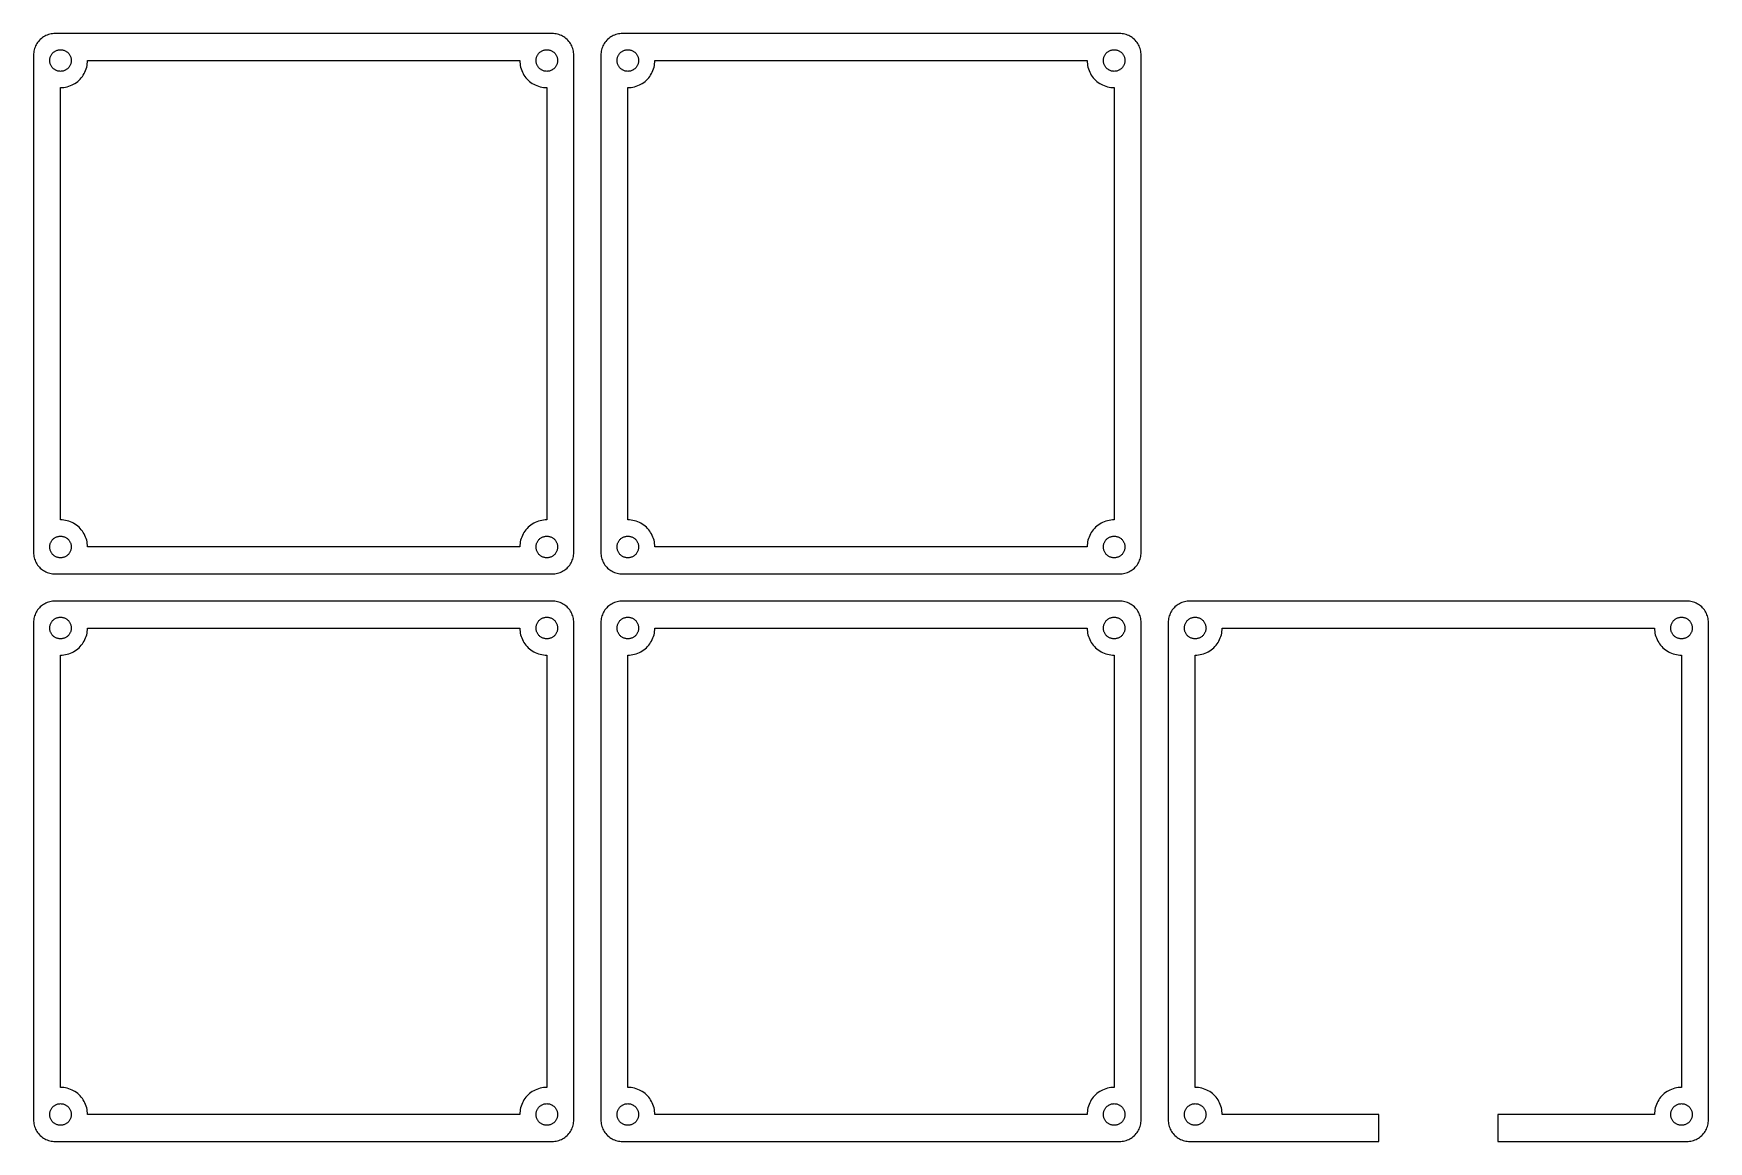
# Model space of a CAD drawing. Header units: metres. Extents: x -50 to 260, y -50 to 155.
import ezdxf

# ---------------------------------------------------------------- set-up
doc = ezdxf.new("R2010")
doc.units = ezdxf.units.M

msp = doc.modelspace()

# ---------------------------------------------------------------- linework, layer by layer
for p, q in [((-46, 155), (-46.2512, 154.992)), ((46, 155), (-46, 155)), ((46.2512, 154.992), (46, 155)), ((59, 155), (58.7488, 154.992)), ((151, 155), (59, 155)), ((151.251, 154.992), (151, 155)), ((-49.8743, 151.995), (-49.9291, 151.75)), ((-49.8042, 152.236), (-49.8743, 151.995)), ((-49.7191, 152.472), (-49.8042, 152.236)), ((-49.6193, 152.703), (-49.7191, 152.472)), ((-49.5052, 152.927), (-49.6193, 152.703)), ((-49.3773, 153.143), (-49.5052, 152.927)), ((-49.2361, 153.351), (-49.3773, 153.143)), ((-49.082, 153.55), (-49.2361, 153.351)), ((-48.9159, 153.738), (-49.082, 153.55)), ((-48.7382, 153.916), (-48.9159, 153.738)), ((-48.5497, 154.082), (-48.7382, 153.916)), ((-48.3511, 154.236), (-48.5497, 154.082)), ((-48.1433, 154.377), (-48.3511, 154.236)), ((-47.927, 154.505), (-48.1433, 154.377)), ((-47.7031, 154.619), (-47.927, 154.505)), ((-47.4725, 154.719), (-47.7031, 154.619)), ((-47.2361, 154.804), (-47.4725, 154.719)), ((-46.9948, 154.874), (-47.2361, 154.804)), ((-46.7495, 154.929), (-46.9948, 154.874)), ((-46.5013, 154.968), (-46.7495, 154.929)), ((-46.2512, 154.992), (-46.5013, 154.968)), ((-45.7362, 151.86), (-45.618, 151.902)), ((-45.618, 151.902), (-45.4974, 151.937)), ((-45.4974, 151.937), (-45.3748, 151.965)), ((-45.3748, 151.965), (-45.2507, 151.984)), ((-45.2507, 151.984), (-45.1256, 151.996)), ((-45.1256, 151.996), (-45, 152)), ((-45, 152), (-44.8744, 151.996)), ((-44.8744, 151.996), (-44.7493, 151.984)), ((-44.7493, 151.984), (-44.6252, 151.965)), ((-44.6252, 151.965), (-44.5026, 151.937)), ((-44.5026, 151.937), (-44.382, 151.902)), ((-44.382, 151.902), (-44.2637, 151.86)), ((44.2637, 151.86), (44.382, 151.902)), ((44.382, 151.902), (44.5026, 151.937)), ((44.5026, 151.937), (44.6252, 151.965)), ((44.6252, 151.965), (44.7493, 151.984)), ((44.7493, 151.984), (44.8744, 151.996)), ((44.8744, 151.996), (45, 152)), ((45, 152), (45.1256, 151.996)), ((45.1256, 151.996), (45.2507, 151.984)), ((45.2507, 151.984), (45.3748, 151.965)), ((45.3748, 151.965), (45.4974, 151.937)), ((45.4974, 151.937), (45.618, 151.902)), ((45.618, 151.902), (45.7362, 151.86)), ((46.5013, 154.968), (46.2512, 154.992)), ((46.7495, 154.929), (46.5013, 154.968)), ((46.9948, 154.874), (46.7495, 154.929)), ((47.2361, 154.804), (46.9948, 154.874)), ((47.4725, 154.719), (47.2361, 154.804)), ((47.7031, 154.619), (47.4725, 154.719)), ((47.927, 154.505), (47.7031, 154.619)), ((48.1433, 154.377), (47.927, 154.505)), ((48.3511, 154.236), (48.1433, 154.377)), ((48.5497, 154.082), (48.3511, 154.236)), ((48.7382, 153.916), (48.5497, 154.082)), ((48.9159, 153.738), (48.7382, 153.916)), ((49.082, 153.55), (48.9159, 153.738)), ((49.2361, 153.351), (49.082, 153.55)), ((49.3773, 153.143), (49.2361, 153.351)), ((49.5052, 152.927), (49.3773, 153.143)), ((49.6193, 152.703), (49.5052, 152.927)), ((49.7191, 152.472), (49.6193, 152.703)), ((49.8042, 152.236), (49.7191, 152.472)), ((49.8743, 151.995), (49.8042, 152.236)), ((49.9291, 151.75), (49.8743, 151.995)), ((55.1257, 151.995), (55.0709, 151.75)), ((55.1958, 152.236), (55.1257, 151.995)), ((55.2809, 152.472), (55.1958, 152.236)), ((55.3807, 152.703), (55.2809, 152.472)), ((55.4948, 152.927), (55.3807, 152.703)), ((55.6227, 153.143), (55.4948, 152.927)), ((55.7639, 153.351), (55.6227, 153.143)), ((55.918, 153.55), (55.7639, 153.351)), ((56.0841, 153.738), (55.918, 153.55)), ((56.2618, 153.916), (56.0841, 153.738)), ((56.4503, 154.082), (56.2618, 153.916)), ((56.6489, 154.236), (56.4503, 154.082)), ((56.8567, 154.377), (56.6489, 154.236)), ((57.073, 154.505), (56.8567, 154.377)), ((57.2969, 154.619), (57.073, 154.505)), ((57.5275, 154.719), (57.2969, 154.619)), ((57.7639, 154.804), (57.5275, 154.719)), ((58.0052, 154.874), (57.7639, 154.804)), ((58.2505, 154.929), (58.0052, 154.874)), ((58.4987, 154.968), (58.2505, 154.929)), ((58.7488, 154.992), (58.4987, 154.968)), ((59.2638, 151.86), (59.382, 151.902)), ((59.382, 151.902), (59.5026, 151.937)), ((59.5026, 151.937), (59.6252, 151.965)), ((59.6252, 151.965), (59.7493, 151.984)), ((59.7493, 151.984), (59.8744, 151.996)), ((59.8744, 151.996), (60, 152)), ((60, 152), (60.1256, 151.996)), ((60.1256, 151.996), (60.2507, 151.984)), ((60.2507, 151.984), (60.3748, 151.965)), ((60.3748, 151.965), (60.4974, 151.937)), ((60.4974, 151.937), (60.618, 151.902)), ((60.618, 151.902), (60.7363, 151.86)), ((149.264, 151.86), (149.382, 151.902)), ((149.382, 151.902), (149.503, 151.937)), ((149.503, 151.937), (149.625, 151.965)), ((149.625, 151.965), (149.749, 151.984)), ((149.749, 151.984), (149.874, 151.996)), ((149.874, 151.996), (150, 152)), ((150, 152), (150.126, 151.996)), ((150.126, 151.996), (150.251, 151.984)), ((150.251, 151.984), (150.375, 151.965)), ((150.375, 151.965), (150.497, 151.937)), ((150.497, 151.937), (150.618, 151.902)), ((150.618, 151.902), (150.736, 151.86)), ((151.501, 154.968), (151.251, 154.992)), ((151.75, 154.929), (151.501, 154.968)), ((151.995, 154.874), (151.75, 154.929)), ((152.236, 154.804), (151.995, 154.874)), ((152.472, 154.719), (152.236, 154.804)), ((152.703, 154.619), (152.472, 154.719)), ((152.927, 154.505), (152.703, 154.619)), ((153.143, 154.377), (152.927, 154.505)), ((153.351, 154.236), (153.143, 154.377)), ((153.55, 154.082), (153.351, 154.236)), ((153.738, 153.916), (153.55, 154.082)), ((153.916, 153.738), (153.738, 153.916)), ((154.082, 153.55), (153.916, 153.738)), ((154.236, 153.351), (154.082, 153.55)), ((154.377, 153.143), (154.236, 153.351)), ((154.505, 152.927), (154.377, 153.143)), ((154.619, 152.703), (154.505, 152.927)), ((154.719, 152.472), (154.619, 152.703)), ((154.804, 152.236), (154.719, 152.472)), ((154.874, 151.995), (154.804, 152.236)), ((154.929, 151.75), (154.874, 151.995)), ((-49.9921, 151.251), (-50, 151)), ((-50, 151), (-50, 59)), ((-49.9684, 151.501), (-49.9921, 151.251)), ((-49.9291, 151.75), (-49.9684, 151.501)), ((-47, 150), (-46.996, 150.126)), ((-46.996, 149.874), (-47, 150)), ((-46.996, 150.126), (-46.9842, 150.251)), ((-46.9842, 149.749), (-46.996, 149.874)), ((-46.9842, 150.251), (-46.9646, 150.375)), ((-46.9646, 149.625), (-46.9842, 149.749)), ((-46.9646, 150.375), (-46.9372, 150.497)), ((-46.9372, 149.503), (-46.9646, 149.625)), ((-46.9372, 150.497), (-46.9021, 150.618)), ((-46.9021, 149.382), (-46.9372, 149.503)), ((-46.9021, 150.618), (-46.8595, 150.736)), ((-46.8595, 149.264), (-46.9021, 149.382)), ((-46.8595, 150.736), (-46.8096, 150.852)), ((-46.8096, 149.148), (-46.8595, 149.264)), ((-46.8096, 150.852), (-46.7526, 150.964)), ((-46.7526, 149.036), (-46.8096, 149.148)), ((-46.7526, 150.964), (-46.6886, 151.072)), ((-46.6886, 148.928), (-46.7526, 149.036)), ((-46.6886, 151.072), (-46.618, 151.176)), ((-46.618, 148.824), (-46.6886, 148.928)), ((-46.618, 151.176), (-46.541, 151.275)), ((-46.541, 148.725), (-46.618, 148.824)), ((-46.541, 151.275), (-46.4579, 151.369)), ((-46.4579, 151.369), (-46.3691, 151.458)), ((-46.3691, 151.458), (-46.2748, 151.541)), ((-46.2748, 151.541), (-46.1756, 151.618)), ((-46.1756, 151.618), (-46.0716, 151.689)), ((-46.0716, 151.689), (-45.9635, 151.753)), ((-45.9635, 151.753), (-45.8515, 151.81)), ((-45.8515, 151.81), (-45.7362, 151.86)), ((-44.2637, 151.86), (-44.1484, 151.81)), ((-44.1484, 151.81), (-44.0365, 151.753)), ((-44.0365, 151.753), (-43.9283, 151.689)), ((-43.9283, 151.689), (-43.8244, 151.618)), ((-43.8244, 151.618), (-43.7251, 151.541)), ((-43.7251, 151.541), (-43.6309, 151.458)), ((-43.6309, 151.458), (-43.5421, 151.369)), ((-43.5421, 151.369), (-43.459, 151.275)), ((-43.459, 151.275), (-43.382, 151.176)), ((-43.382, 148.824), (-43.459, 148.725)), ((-43.382, 151.176), (-43.3113, 151.072)), ((-43.3113, 148.928), (-43.382, 148.824)), ((-43.3113, 151.072), (-43.2474, 150.964)), ((-43.2474, 149.036), (-43.3113, 148.928)), ((-43.2474, 150.964), (-43.1903, 150.852)), ((-43.1903, 149.148), (-43.2474, 149.036)), ((-43.1903, 150.852), (-43.1404, 150.736)), ((-43.1404, 149.264), (-43.1903, 149.148)), ((-43.1404, 150.736), (-43.0979, 150.618)), ((-43.0979, 149.382), (-43.1404, 149.264)), ((-43.0979, 150.618), (-43.0628, 150.497)), ((-43.0628, 149.503), (-43.0979, 149.382)), ((-43.0628, 150.497), (-43.0354, 150.375)), ((-43.0354, 149.625), (-43.0628, 149.503)), ((-43.0354, 150.375), (-43.0158, 150.251)), ((-43.0158, 149.749), (-43.0354, 149.625)), ((-43.0158, 150.251), (-43.0039, 150.126)), ((-43.0039, 149.874), (-43.0158, 149.749)), ((-43.0039, 150.126), (-43, 150)), ((-43, 150), (-43.0039, 149.874)), ((-40.1571, 148.757), (-40.0886, 149.063)), ((-40.0886, 149.063), (-40.0394, 149.373)), ((-40.0394, 149.373), (-40.0099, 149.686)), ((-40.0099, 149.686), (-40, 150)), ((-40, 150), (40, 150)), ((40, 150), (40.0099, 149.686)), ((40.0099, 149.686), (40.0394, 149.373)), ((40.0394, 149.373), (40.0886, 149.063)), ((40.0886, 149.063), (40.1571, 148.757)), ((43, 150), (43.0039, 150.126)), ((43.0039, 149.874), (43, 150)), ((43.0039, 150.126), (43.0158, 150.251)), ((43.0158, 149.749), (43.0039, 149.874)), ((43.0158, 150.251), (43.0354, 150.375)), ((43.0354, 149.625), (43.0158, 149.749)), ((43.0354, 150.375), (43.0628, 150.497)), ((43.0628, 149.503), (43.0354, 149.625)), ((43.0628, 150.497), (43.0979, 150.618)), ((43.0979, 149.382), (43.0628, 149.503)), ((43.0979, 150.618), (43.1404, 150.736)), ((43.1404, 149.264), (43.0979, 149.382)), ((43.1404, 150.736), (43.1903, 150.852)), ((43.1903, 149.148), (43.1404, 149.264)), ((43.1903, 150.852), (43.2474, 150.964)), ((43.2474, 149.036), (43.1903, 149.148)), ((43.2474, 150.964), (43.3113, 151.072)), ((43.3113, 148.928), (43.2474, 149.036)), ((43.3113, 151.072), (43.382, 151.176)), ((43.382, 148.824), (43.3113, 148.928)), ((43.382, 151.176), (43.459, 151.275)), ((43.459, 148.725), (43.382, 148.824)), ((43.459, 151.275), (43.5421, 151.369)), ((43.5421, 151.369), (43.6309, 151.458)), ((43.6309, 151.458), (43.7251, 151.541)), ((43.7251, 151.541), (43.8244, 151.618)), ((43.8244, 151.618), (43.9283, 151.689)), ((43.9283, 151.689), (44.0365, 151.753)), ((44.0365, 151.753), (44.1484, 151.81)), ((44.1484, 151.81), (44.2637, 151.86)), ((45.7362, 151.86), (45.8515, 151.81)), ((45.8515, 151.81), (45.9635, 151.753)), ((45.9635, 151.753), (46.0716, 151.689)), ((46.0716, 151.689), (46.1756, 151.618)), ((46.1756, 151.618), (46.2748, 151.541)), ((46.2748, 151.541), (46.3691, 151.458)), ((46.3691, 151.458), (46.4579, 151.369)), ((46.4579, 151.369), (46.541, 151.275)), ((46.541, 151.275), (46.618, 151.176)), ((46.618, 148.824), (46.541, 148.725)), ((46.618, 151.176), (46.6886, 151.072)), ((46.6886, 148.928), (46.618, 148.824)), ((46.6886, 151.072), (46.7526, 150.964)), ((46.7526, 149.036), (46.6886, 148.928)), ((46.7526, 150.964), (46.8096, 150.852)), ((46.8096, 149.148), (46.7526, 149.036)), ((46.8096, 150.852), (46.8595, 150.736)), ((46.8595, 149.264), (46.8096, 149.148)), ((46.8595, 150.736), (46.9021, 150.618)), ((46.9021, 149.382), (46.8595, 149.264)), ((46.9021, 150.618), (46.9372, 150.497)), ((46.9372, 149.503), (46.9021, 149.382)), ((46.9372, 150.497), (46.9646, 150.375)), ((46.9646, 149.625), (46.9372, 149.503)), ((46.9646, 150.375), (46.9842, 150.251)), ((46.9842, 149.749), (46.9646, 149.625)), ((46.9842, 150.251), (46.996, 150.126)), ((46.996, 149.874), (46.9842, 149.749)), ((46.996, 150.126), (47, 150)), ((47, 150), (46.996, 149.874)), ((49.9684, 151.501), (49.9291, 151.75)), ((49.9921, 151.251), (49.9684, 151.501)), ((50, 151), (49.9921, 151.251)), ((50, 59), (50, 151)), ((55.0079, 151.251), (55, 151)), ((55, 151), (55, 59)), ((55.0316, 151.501), (55.0079, 151.251)), ((55.0709, 151.75), (55.0316, 151.501)), ((58, 150), (58.004, 150.126)), ((58.004, 149.874), (58, 150)), ((58.004, 150.126), (58.0158, 150.251)), ((58.0158, 149.749), (58.004, 149.874)), ((58.0158, 150.251), (58.0354, 150.375)), ((58.0354, 149.625), (58.0158, 149.749)), ((58.0354, 150.375), (58.0628, 150.497)), ((58.0628, 149.503), (58.0354, 149.625)), ((58.0628, 150.497), (58.0979, 150.618)), ((58.0979, 149.382), (58.0628, 149.503)), ((58.0979, 150.618), (58.1405, 150.736)), ((58.1405, 149.264), (58.0979, 149.382)), ((58.1405, 150.736), (58.1904, 150.852)), ((58.1904, 149.148), (58.1405, 149.264)), ((58.1904, 150.852), (58.2474, 150.964)), ((58.2474, 149.036), (58.1904, 149.148)), ((58.2474, 150.964), (58.3114, 151.072)), ((58.3114, 148.928), (58.2474, 149.036)), ((58.3114, 151.072), (58.382, 151.176)), ((58.382, 148.824), (58.3114, 148.928)), ((58.382, 151.176), (58.459, 151.275)), ((58.459, 148.725), (58.382, 148.824)), ((58.459, 151.275), (58.5421, 151.369)), ((58.5421, 151.369), (58.6309, 151.458)), ((58.6309, 151.458), (58.7252, 151.541)), ((58.7252, 151.541), (58.8244, 151.618)), ((58.8244, 151.618), (58.9284, 151.689)), ((58.9284, 151.689), (59.0365, 151.753)), ((59.0365, 151.753), (59.1485, 151.81)), ((59.1485, 151.81), (59.2638, 151.86)), ((60.7363, 151.86), (60.8516, 151.81)), ((60.8516, 151.81), (60.9635, 151.753)), ((60.9635, 151.753), (61.0717, 151.689)), ((61.0717, 151.689), (61.1756, 151.618)), ((61.1756, 151.618), (61.2749, 151.541)), ((61.2749, 151.541), (61.3691, 151.458)), ((61.3691, 151.458), (61.4579, 151.369)), ((61.4579, 151.369), (61.541, 151.275)), ((61.541, 151.275), (61.618, 151.176)), ((61.618, 148.824), (61.541, 148.725)), ((61.618, 151.176), (61.6887, 151.072)), ((61.6887, 148.928), (61.618, 148.824)), ((61.6887, 151.072), (61.7526, 150.964)), ((61.7526, 149.036), (61.6887, 148.928)), ((61.7526, 150.964), (61.8097, 150.852)), ((61.8097, 149.148), (61.7526, 149.036)), ((61.8097, 150.852), (61.8596, 150.736)), ((61.8596, 149.264), (61.8097, 149.148)), ((61.8596, 150.736), (61.9021, 150.618)), ((61.9021, 149.382), (61.8596, 149.264)), ((61.9021, 150.618), (61.9372, 150.497)), ((61.9372, 149.503), (61.9021, 149.382)), ((61.9372, 150.497), (61.9646, 150.375)), ((61.9646, 149.625), (61.9372, 149.503)), ((61.9646, 150.375), (61.9842, 150.251)), ((61.9842, 149.749), (61.9646, 149.625)), ((61.9842, 150.251), (61.9961, 150.126)), ((61.9961, 149.874), (61.9842, 149.749)), ((61.9961, 150.126), (62, 150)), ((62, 150), (61.9961, 149.874)), ((64.8429, 148.757), (64.9114, 149.063)), ((64.9114, 149.063), (64.9606, 149.373)), ((64.9606, 149.373), (64.9901, 149.686)), ((64.9901, 149.686), (65, 150)), ((65, 150), (145, 150)), ((145, 150), (145.01, 149.686)), ((145.01, 149.686), (145.039, 149.373)), ((145.039, 149.373), (145.089, 149.063)), ((145.089, 149.063), (145.157, 148.757)), ((148, 150), (148.004, 150.126)), ((148.004, 149.874), (148, 150)), ((148.004, 150.126), (148.016, 150.251)), ((148.016, 149.749), (148.004, 149.874)), ((148.016, 150.251), (148.035, 150.375)), ((148.035, 149.625), (148.016, 149.749)), ((148.035, 150.375), (148.063, 150.497)), ((148.063, 149.503), (148.035, 149.625)), ((148.063, 150.497), (148.098, 150.618)), ((148.098, 149.382), (148.063, 149.503)), ((148.098, 150.618), (148.14, 150.736)), ((148.14, 149.264), (148.098, 149.382)), ((148.14, 150.736), (148.19, 150.852)), ((148.19, 149.148), (148.14, 149.264)), ((148.19, 150.852), (148.247, 150.964)), ((148.247, 149.036), (148.19, 149.148)), ((148.247, 150.964), (148.311, 151.072)), ((148.311, 148.928), (148.247, 149.036)), ((148.311, 151.072), (148.382, 151.176)), ((148.382, 148.824), (148.311, 148.928)), ((148.382, 151.176), (148.459, 151.275)), ((148.459, 148.725), (148.382, 148.824)), ((148.459, 151.275), (148.542, 151.369)), ((148.542, 151.369), (148.631, 151.458)), ((148.631, 151.458), (148.725, 151.541)), ((148.725, 151.541), (148.824, 151.618)), ((148.824, 151.618), (148.928, 151.689)), ((148.928, 151.689), (149.036, 151.753)), ((149.036, 151.753), (149.148, 151.81)), ((149.148, 151.81), (149.264, 151.86)), ((150.736, 151.86), (150.852, 151.81)), ((150.852, 151.81), (150.964, 151.753)), ((150.964, 151.753), (151.072, 151.689)), ((151.072, 151.689), (151.176, 151.618)), ((151.176, 151.618), (151.275, 151.541)), ((151.275, 151.541), (151.369, 151.458)), ((151.369, 151.458), (151.458, 151.369)), ((151.458, 151.369), (151.541, 151.275)), ((151.541, 151.275), (151.618, 151.176)), ((151.618, 148.824), (151.541, 148.725)), ((151.618, 151.176), (151.689, 151.072)), ((151.689, 148.928), (151.618, 148.824)), ((151.689, 151.072), (151.753, 150.964)), ((151.753, 149.036), (151.689, 148.928)), ((151.753, 150.964), (151.81, 150.852)), ((151.81, 149.148), (151.753, 149.036)), ((151.81, 150.852), (151.86, 150.736)), ((151.86, 149.264), (151.81, 149.148)), ((151.86, 150.736), (151.902, 150.618)), ((151.902, 149.382), (151.86, 149.264)), ((151.902, 150.618), (151.937, 150.497)), ((151.937, 149.503), (151.902, 149.382)), ((151.937, 150.497), (151.965, 150.375)), ((151.965, 149.625), (151.937, 149.503)), ((151.965, 150.375), (151.984, 150.251)), ((151.984, 149.749), (151.965, 149.625)), ((151.984, 150.251), (151.996, 150.126)), ((151.996, 149.874), (151.984, 149.749)), ((151.996, 150.126), (152, 150)), ((152, 150), (151.996, 149.874)), ((154.968, 151.501), (154.929, 151.75)), ((154.992, 151.251), (154.968, 151.501)), ((155, 151), (154.992, 151.251)), ((155, 59), (155, 151)), ((-46.4579, 148.631), (-46.541, 148.725)), ((-46.3691, 148.542), (-46.4579, 148.631)), ((-46.2748, 148.459), (-46.3691, 148.542)), ((-46.1756, 148.382), (-46.2748, 148.459)), ((-46.0716, 148.311), (-46.1756, 148.382)), ((-45.9635, 148.247), (-46.0716, 148.311)), ((-45.8515, 148.19), (-45.9635, 148.247)), ((-45.7362, 148.14), (-45.8515, 148.19)), ((-45.618, 148.098), (-45.7362, 148.14)), ((-45.4974, 148.063), (-45.618, 148.098)), ((-45.3748, 148.035), (-45.4974, 148.063)), ((-45.2507, 148.016), (-45.3748, 148.035)), ((-45.1256, 148.004), (-45.2507, 148.016)), ((-45, 148), (-45.1256, 148.004)), ((-44.8744, 148.004), (-45, 148)), ((-44.7493, 148.016), (-44.8744, 148.004)), ((-44.6252, 148.035), (-44.7493, 148.016)), ((-44.5026, 148.063), (-44.6252, 148.035)), ((-44.382, 148.098), (-44.5026, 148.063)), ((-44.2637, 148.14), (-44.382, 148.098)), ((-44.1484, 148.19), (-44.2637, 148.14)), ((-44.0365, 148.247), (-44.1484, 148.19)), ((-43.9283, 148.311), (-44.0365, 148.247)), ((-43.8244, 148.382), (-43.9283, 148.311)), ((-43.7251, 148.459), (-43.8244, 148.382)), ((-43.6309, 148.542), (-43.7251, 148.459)), ((-43.5421, 148.631), (-43.6309, 148.542)), ((-43.459, 148.725), (-43.5421, 148.631)), ((-42.5912, 145.618), (-42.3209, 145.778)), ((-42.3209, 145.778), (-42.0611, 145.955)), ((-42.0611, 145.955), (-41.8129, 146.147)), ((-41.8129, 146.147), (-41.5773, 146.355)), ((-41.5773, 146.355), (-41.3551, 146.577)), ((-41.3551, 146.577), (-41.1474, 146.813)), ((-41.1474, 146.813), (-40.9549, 147.061)), ((-40.9549, 147.061), (-40.7784, 147.321)), ((-40.7784, 147.321), (-40.6185, 147.591)), ((-40.6185, 147.591), (-40.4759, 147.871)), ((-40.4759, 147.871), (-40.3511, 148.159)), ((-40.3511, 148.159), (-40.2447, 148.455)), ((-40.2447, 148.455), (-40.1571, 148.757)), ((40.1571, 148.757), (40.2447, 148.455)), ((40.2447, 148.455), (40.3511, 148.159)), ((40.3511, 148.159), (40.4759, 147.871)), ((40.4759, 147.871), (40.6185, 147.591)), ((40.6185, 147.591), (40.7784, 147.321)), ((40.7784, 147.321), (40.9549, 147.061)), ((40.9549, 147.061), (41.1474, 146.813)), ((41.1474, 146.813), (41.3551, 146.577)), ((41.3551, 146.577), (41.5773, 146.355)), ((41.5773, 146.355), (41.8129, 146.147)), ((41.8129, 146.147), (42.0611, 145.955)), ((42.0611, 145.955), (42.3209, 145.778)), ((42.3209, 145.778), (42.5912, 145.618)), ((43.5421, 148.631), (43.459, 148.725)), ((43.6309, 148.542), (43.5421, 148.631)), ((43.7251, 148.459), (43.6309, 148.542)), ((43.8244, 148.382), (43.7251, 148.459)), ((43.9283, 148.311), (43.8244, 148.382)), ((44.0365, 148.247), (43.9283, 148.311)), ((44.1484, 148.19), (44.0365, 148.247)), ((44.2637, 148.14), (44.1484, 148.19)), ((44.382, 148.098), (44.2637, 148.14)), ((44.5026, 148.063), (44.382, 148.098)), ((44.6252, 148.035), (44.5026, 148.063)), ((44.7493, 148.016), (44.6252, 148.035)), ((44.8744, 148.004), (44.7493, 148.016)), ((45, 148), (44.8744, 148.004)), ((45.1256, 148.004), (45, 148)), ((45.2507, 148.016), (45.1256, 148.004)), ((45.3748, 148.035), (45.2507, 148.016)), ((45.4974, 148.063), (45.3748, 148.035)), ((45.618, 148.098), (45.4974, 148.063)), ((45.7362, 148.14), (45.618, 148.098)), ((45.8515, 148.19), (45.7362, 148.14)), ((45.9635, 148.247), (45.8515, 148.19)), ((46.0716, 148.311), (45.9635, 148.247)), ((46.1756, 148.382), (46.0716, 148.311)), ((46.2748, 148.459), (46.1756, 148.382)), ((46.3691, 148.542), (46.2748, 148.459)), ((46.4579, 148.631), (46.3691, 148.542)), ((46.541, 148.725), (46.4579, 148.631)), ((58.5421, 148.631), (58.459, 148.725)), ((58.6309, 148.542), (58.5421, 148.631)), ((58.7252, 148.459), (58.6309, 148.542)), ((58.8244, 148.382), (58.7252, 148.459)), ((58.9284, 148.311), (58.8244, 148.382)), ((59.0365, 148.247), (58.9284, 148.311)), ((59.1485, 148.19), (59.0365, 148.247)), ((59.2638, 148.14), (59.1485, 148.19)), ((59.382, 148.098), (59.2638, 148.14)), ((59.5026, 148.063), (59.382, 148.098)), ((59.6252, 148.035), (59.5026, 148.063)), ((59.7493, 148.016), (59.6252, 148.035)), ((59.8744, 148.004), (59.7493, 148.016)), ((60, 148), (59.8744, 148.004)), ((60.1256, 148.004), (60, 148)), ((60.2507, 148.016), (60.1256, 148.004)), ((60.3748, 148.035), (60.2507, 148.016)), ((60.4974, 148.063), (60.3748, 148.035)), ((60.618, 148.098), (60.4974, 148.063)), ((60.7363, 148.14), (60.618, 148.098)), ((60.8516, 148.19), (60.7363, 148.14)), ((60.9635, 148.247), (60.8516, 148.19)), ((61.0717, 148.311), (60.9635, 148.247)), ((61.1756, 148.382), (61.0717, 148.311)), ((61.2749, 148.459), (61.1756, 148.382)), ((61.3691, 148.542), (61.2749, 148.459)), ((61.4579, 148.631), (61.3691, 148.542)), ((61.541, 148.725), (61.4579, 148.631)), ((62.4088, 145.618), (62.6791, 145.778)), ((62.6791, 145.778), (62.9389, 145.955)), ((62.9389, 145.955), (63.1871, 146.147)), ((63.1871, 146.147), (63.4227, 146.355)), ((63.4227, 146.355), (63.6449, 146.577)), ((63.6449, 146.577), (63.8526, 146.813)), ((63.8526, 146.813), (64.0451, 147.061)), ((64.0451, 147.061), (64.2216, 147.321)), ((64.2216, 147.321), (64.3815, 147.591)), ((64.3815, 147.591), (64.5241, 147.871)), ((64.5241, 147.871), (64.6489, 148.159)), ((64.6489, 148.159), (64.7553, 148.455)), ((64.7553, 148.455), (64.8429, 148.757)), ((145.157, 148.757), (145.245, 148.455)), ((145.245, 148.455), (145.351, 148.159)), ((145.351, 148.159), (145.476, 147.871)), ((145.476, 147.871), (145.618, 147.591)), ((145.618, 147.591), (145.778, 147.321)), ((145.778, 147.321), (145.955, 147.061)), ((145.955, 147.061), (146.147, 146.813)), ((146.147, 146.813), (146.355, 146.577)), ((146.355, 146.577), (146.577, 146.355)), ((146.577, 146.355), (146.813, 146.147)), ((146.813, 146.147), (147.061, 145.955)), ((147.061, 145.955), (147.321, 145.778)), ((147.321, 145.778), (147.591, 145.618)), ((148.542, 148.631), (148.459, 148.725)), ((148.631, 148.542), (148.542, 148.631)), ((148.725, 148.459), (148.631, 148.542)), ((148.824, 148.382), (148.725, 148.459)), ((148.928, 148.311), (148.824, 148.382)), ((149.036, 148.247), (148.928, 148.311)), ((149.148, 148.19), (149.036, 148.247)), ((149.264, 148.14), (149.148, 148.19)), ((149.382, 148.098), (149.264, 148.14)), ((149.503, 148.063), (149.382, 148.098)), ((149.625, 148.035), (149.503, 148.063)), ((149.749, 148.016), (149.625, 148.035)), ((149.874, 148.004), (149.749, 148.016)), ((150, 148), (149.874, 148.004)), ((150.126, 148.004), (150, 148)), ((150.251, 148.016), (150.126, 148.004)), ((150.375, 148.035), (150.251, 148.016)), ((150.497, 148.063), (150.375, 148.035)), ((150.618, 148.098), (150.497, 148.063)), ((150.736, 148.14), (150.618, 148.098)), ((150.852, 148.19), (150.736, 148.14)), ((150.964, 148.247), (150.852, 148.19)), ((151.072, 148.311), (150.964, 148.247)), ((151.176, 148.382), (151.072, 148.311)), ((151.275, 148.459), (151.176, 148.382)), ((151.369, 148.542), (151.275, 148.459)), ((151.458, 148.631), (151.369, 148.542)), ((151.541, 148.725), (151.458, 148.631)), ((-45, 145), (-44.686, 145.01)), ((-45, 65), (-45, 145)), ((-44.686, 145.01), (-44.3733, 145.039)), ((-44.3733, 145.039), (-44.0631, 145.089)), ((-44.0631, 145.089), (-43.7565, 145.157)), ((-43.7565, 145.157), (-43.4549, 145.245)), ((-43.4549, 145.245), (-43.1594, 145.351)), ((-43.1594, 145.351), (-42.8711, 145.476)), ((-42.8711, 145.476), (-42.5912, 145.618)), ((42.5912, 145.618), (42.8711, 145.476)), ((42.8711, 145.476), (43.1594, 145.351)), ((43.1594, 145.351), (43.4549, 145.245)), ((43.4549, 145.245), (43.7565, 145.157)), ((43.7565, 145.157), (44.0631, 145.089)), ((44.0631, 145.089), (44.3733, 145.039)), ((44.3733, 145.039), (44.686, 145.01)), ((44.686, 145.01), (45, 145)), ((45, 145), (45, 65)), ((60, 145), (60.314, 145.01)), ((60, 65), (60, 145)), ((60.314, 145.01), (60.6267, 145.039)), ((60.6267, 145.039), (60.9369, 145.089)), ((60.9369, 145.089), (61.2435, 145.157)), ((61.2435, 145.157), (61.5451, 145.245)), ((61.5451, 145.245), (61.8406, 145.351)), ((61.8406, 145.351), (62.1289, 145.476)), ((62.1289, 145.476), (62.4088, 145.618)), ((147.591, 145.618), (147.871, 145.476)), ((147.871, 145.476), (148.159, 145.351)), ((148.159, 145.351), (148.455, 145.245)), ((148.455, 145.245), (148.757, 145.157)), ((148.757, 145.157), (149.063, 145.089)), ((149.063, 145.089), (149.373, 145.039)), ((149.373, 145.039), (149.686, 145.01)), ((149.686, 145.01), (150, 145)), ((150, 145), (150, 65)), ((-45.1256, 61.9961), (-45, 62)), ((-44.686, 64.9901), (-45, 65)), ((-45, 62), (-44.8744, 61.9961)), ((-44.3733, 64.9606), (-44.686, 64.9901)), ((-44.0631, 64.9114), (-44.3733, 64.9606)), ((-43.7565, 64.8429), (-44.0631, 64.9114)), ((-43.4549, 64.7553), (-43.7565, 64.8429)), ((-43.1594, 64.6489), (-43.4549, 64.7553)), ((-42.8711, 64.5241), (-43.1594, 64.6489)), ((-42.5912, 64.3815), (-42.8711, 64.5241)), ((-42.3209, 64.2216), (-42.5912, 64.3815)), ((-42.0611, 64.0451), (-42.3209, 64.2216)), ((-41.8129, 63.8526), (-42.0611, 64.0451)), ((-41.5773, 63.6449), (-41.8129, 63.8526)), ((-41.3551, 63.4227), (-41.5773, 63.6449)), ((-41.1474, 63.1871), (-41.3551, 63.4227)), ((-40.9549, 62.9389), (-41.1474, 63.1871)), ((-40.7784, 62.6791), (-40.9549, 62.9389)), ((-40.6185, 62.4088), (-40.7784, 62.6791)), ((-40.4759, 62.1289), (-40.6185, 62.4088)), ((-40.3511, 61.8406), (-40.4759, 62.1289)), ((40.4759, 62.1289), (40.3511, 61.8406)), ((40.6185, 62.4088), (40.4759, 62.1289)), ((40.7784, 62.6791), (40.6185, 62.4088)), ((40.9549, 62.9389), (40.7784, 62.6791)), ((41.1474, 63.1871), (40.9549, 62.9389)), ((41.3551, 63.4227), (41.1474, 63.1871)), ((41.5773, 63.6449), (41.3551, 63.4227)), ((41.8129, 63.8526), (41.5773, 63.6449)), ((42.0611, 64.0451), (41.8129, 63.8526)), ((42.3209, 64.2216), (42.0611, 64.0451)), ((42.5912, 64.3815), (42.3209, 64.2216)), ((42.8711, 64.5241), (42.5912, 64.3815)), ((43.1594, 64.6489), (42.8711, 64.5241)), ((43.4549, 64.7553), (43.1594, 64.6489)), ((43.7565, 64.8429), (43.4549, 64.7553)), ((44.0631, 64.9114), (43.7565, 64.8429)), ((44.3733, 64.9606), (44.0631, 64.9114)), ((44.686, 64.9901), (44.3733, 64.9606)), ((45, 65), (44.686, 64.9901)), ((44.8744, 61.9961), (45, 62)), ((45, 62), (45.1256, 61.9961)), ((59.8744, 61.9961), (60, 62)), ((60.314, 64.9901), (60, 65)), ((60, 62), (60.1256, 61.9961)), ((60.6267, 64.9606), (60.314, 64.9901)), ((60.9369, 64.9114), (60.6267, 64.9606)), ((61.2435, 64.8429), (60.9369, 64.9114)), ((61.5451, 64.7553), (61.2435, 64.8429)), ((61.8406, 64.6489), (61.5451, 64.7553)), ((62.1289, 64.5241), (61.8406, 64.6489)), ((62.4088, 64.3815), (62.1289, 64.5241)), ((62.6791, 64.2216), (62.4088, 64.3815)), ((62.9389, 64.0451), (62.6791, 64.2216)), ((63.1871, 63.8526), (62.9389, 64.0451)), ((63.4227, 63.6449), (63.1871, 63.8526)), ((63.6449, 63.4227), (63.4227, 63.6449)), ((63.8526, 63.1871), (63.6449, 63.4227)), ((64.0451, 62.9389), (63.8526, 63.1871)), ((64.2216, 62.6791), (64.0451, 62.9389)), ((64.3815, 62.4088), (64.2216, 62.6791)), ((64.5241, 62.1289), (64.3815, 62.4088)), ((64.6489, 61.8406), (64.5241, 62.1289)), ((145.476, 62.1289), (145.351, 61.8406)), ((145.618, 62.4088), (145.476, 62.1289)), ((145.778, 62.6791), (145.618, 62.4088)), ((145.955, 62.9389), (145.778, 62.6791)), ((146.147, 63.1871), (145.955, 62.9389)), ((146.355, 63.4227), (146.147, 63.1871)), ((146.577, 63.6449), (146.355, 63.4227)), ((146.813, 63.8526), (146.577, 63.6449)), ((147.061, 64.0451), (146.813, 63.8526)), ((147.321, 64.2216), (147.061, 64.0451)), ((147.591, 64.3815), (147.321, 64.2216)), ((147.871, 64.5241), (147.591, 64.3815)), ((148.159, 64.6489), (147.871, 64.5241)), ((148.455, 64.7553), (148.159, 64.6489)), ((148.757, 64.8429), (148.455, 64.7553)), ((149.063, 64.9114), (148.757, 64.8429)), ((149.373, 64.9606), (149.063, 64.9114)), ((149.686, 64.9901), (149.373, 64.9606)), ((150, 65), (149.686, 64.9901)), ((149.874, 61.9961), (150, 62)), ((150, 62), (150.126, 61.9961)), ((-50, 59), (-49.9921, 58.7488)), ((-47, 60), (-46.996, 60.1256)), ((-46.996, 59.8744), (-47, 60)), ((-46.996, 60.1256), (-46.9842, 60.2507)), ((-46.9842, 59.7493), (-46.996, 59.8744)), ((-46.9842, 60.2507), (-46.9646, 60.3748)), ((-46.9646, 59.6252), (-46.9842, 59.7493)), ((-46.9646, 60.3748), (-46.9372, 60.4974)), ((-46.9372, 59.5026), (-46.9646, 59.6252)), ((-46.9372, 60.4974), (-46.9021, 60.618)), ((-46.9021, 59.382), (-46.9372, 59.5026)), ((-46.9021, 60.618), (-46.8595, 60.7363)), ((-46.8595, 59.2638), (-46.9021, 59.382)), ((-46.8595, 60.7363), (-46.8096, 60.8516)), ((-46.8096, 59.1485), (-46.8595, 59.2638)), ((-46.8096, 60.8516), (-46.7526, 60.9635)), ((-46.7526, 59.0365), (-46.8096, 59.1485)), ((-46.7526, 60.9635), (-46.6886, 61.0717)), ((-46.6886, 58.9284), (-46.7526, 59.0365)), ((-46.6886, 61.0717), (-46.618, 61.1756)), ((-46.618, 58.8244), (-46.6886, 58.9284)), ((-46.618, 61.1756), (-46.541, 61.2749)), ((-46.541, 61.2749), (-46.4579, 61.3691)), ((-46.4579, 61.3691), (-46.3691, 61.4579)), ((-46.3691, 61.4579), (-46.2748, 61.541)), ((-46.2748, 61.541), (-46.1756, 61.618)), ((-46.1756, 61.618), (-46.0716, 61.6887)), ((-46.0716, 61.6887), (-45.9635, 61.7526)), ((-45.9635, 61.7526), (-45.8515, 61.8097)), ((-45.8515, 61.8097), (-45.7362, 61.8596)), ((-45.7362, 61.8596), (-45.618, 61.9021)), ((-45.618, 61.9021), (-45.4974, 61.9372)), ((-45.4974, 61.9372), (-45.3748, 61.9646)), ((-45.3748, 61.9646), (-45.2507, 61.9842)), ((-45.2507, 61.9842), (-45.1256, 61.9961)), ((-44.8744, 61.9961), (-44.7493, 61.9842)), ((-44.7493, 61.9842), (-44.6252, 61.9646)), ((-44.6252, 61.9646), (-44.5026, 61.9372)), ((-44.5026, 61.9372), (-44.382, 61.9021)), ((-44.382, 61.9021), (-44.2637, 61.8596)), ((-44.2637, 61.8596), (-44.1484, 61.8097)), ((-44.1484, 61.8097), (-44.0365, 61.7526)), ((-44.0365, 61.7526), (-43.9283, 61.6887)), ((-43.9283, 61.6887), (-43.8244, 61.618)), ((-43.8244, 61.618), (-43.7251, 61.541)), ((-43.7251, 61.541), (-43.6309, 61.4579)), ((-43.6309, 61.4579), (-43.5421, 61.3691)), ((-43.5421, 61.3691), (-43.459, 61.2749)), ((-43.459, 61.2749), (-43.382, 61.1756)), ((-43.382, 61.1756), (-43.3113, 61.0717)), ((-43.3113, 58.9284), (-43.382, 58.8244)), ((-43.3113, 61.0717), (-43.2474, 60.9635)), ((-43.2474, 59.0365), (-43.3113, 58.9284)), ((-43.2474, 60.9635), (-43.1903, 60.8516)), ((-43.1903, 59.1485), (-43.2474, 59.0365)), ((-43.1903, 60.8516), (-43.1404, 60.7363)), ((-43.1404, 59.2638), (-43.1903, 59.1485)), ((-43.1404, 60.7363), (-43.0979, 60.618)), ((-43.0979, 59.382), (-43.1404, 59.2638)), ((-43.0979, 60.618), (-43.0628, 60.4974)), ((-43.0628, 59.5026), (-43.0979, 59.382)), ((-43.0628, 60.4974), (-43.0354, 60.3748)), ((-43.0354, 59.6252), (-43.0628, 59.5026)), ((-43.0354, 60.3748), (-43.0158, 60.2507)), ((-43.0158, 59.7493), (-43.0354, 59.6252)), ((-43.0158, 60.2507), (-43.0039, 60.1256)), ((-43.0039, 59.8744), (-43.0158, 59.7493)), ((-43.0039, 60.1256), (-43, 60)), ((-43, 60), (-43.0039, 59.8744)), ((-40.2447, 61.5451), (-40.3511, 61.8406)), ((-40.1571, 61.2435), (-40.2447, 61.5451)), ((-40.0886, 60.9369), (-40.1571, 61.2435)), ((-40.0394, 60.6267), (-40.0886, 60.9369)), ((-40.0099, 60.314), (-40.0394, 60.6267)), ((-40, 60), (-40.0099, 60.314)), ((40, 60), (-40, 60)), ((40.0099, 60.314), (40, 60)), ((40.0394, 60.6267), (40.0099, 60.314)), ((40.0886, 60.9369), (40.0394, 60.6267)), ((40.1571, 61.2435), (40.0886, 60.9369)), ((40.2447, 61.5451), (40.1571, 61.2435)), ((40.3511, 61.8406), (40.2447, 61.5451)), ((43, 60), (43.0039, 60.1256)), ((43.0039, 59.8744), (43, 60)), ((43.0039, 60.1256), (43.0158, 60.2507)), ((43.0158, 59.7493), (43.0039, 59.8744)), ((43.0158, 60.2507), (43.0354, 60.3748)), ((43.0354, 59.6252), (43.0158, 59.7493)), ((43.0354, 60.3748), (43.0628, 60.4974)), ((43.0628, 59.5026), (43.0354, 59.6252)), ((43.0628, 60.4974), (43.0979, 60.618)), ((43.0979, 59.382), (43.0628, 59.5026)), ((43.0979, 60.618), (43.1404, 60.7363)), ((43.1404, 59.2638), (43.0979, 59.382)), ((43.1404, 60.7363), (43.1903, 60.8516)), ((43.1903, 59.1485), (43.1404, 59.2638)), ((43.1903, 60.8516), (43.2474, 60.9635)), ((43.2474, 59.0365), (43.1903, 59.1485)), ((43.2474, 60.9635), (43.3113, 61.0717)), ((43.3113, 58.9284), (43.2474, 59.0365)), ((43.3113, 61.0717), (43.382, 61.1756)), ((43.382, 58.8244), (43.3113, 58.9284)), ((43.382, 61.1756), (43.459, 61.2749)), ((43.459, 61.2749), (43.5421, 61.3691)), ((43.5421, 61.3691), (43.6309, 61.4579)), ((43.6309, 61.4579), (43.7251, 61.541)), ((43.7251, 61.541), (43.8244, 61.618)), ((43.8244, 61.618), (43.9283, 61.6887)), ((43.9283, 61.6887), (44.0365, 61.7526)), ((44.0365, 61.7526), (44.1484, 61.8097)), ((44.1484, 61.8097), (44.2637, 61.8596)), ((44.2637, 61.8596), (44.382, 61.9021)), ((44.382, 61.9021), (44.5026, 61.9372)), ((44.5026, 61.9372), (44.6252, 61.9646)), ((44.6252, 61.9646), (44.7493, 61.9842)), ((44.7493, 61.9842), (44.8744, 61.9961)), ((45.1256, 61.9961), (45.2507, 61.9842)), ((45.2507, 61.9842), (45.3748, 61.9646)), ((45.3748, 61.9646), (45.4974, 61.9372)), ((45.4974, 61.9372), (45.618, 61.9021)), ((45.618, 61.9021), (45.7362, 61.8596)), ((45.7362, 61.8596), (45.8515, 61.8097)), ((45.8515, 61.8097), (45.9635, 61.7526)), ((45.9635, 61.7526), (46.0716, 61.6887)), ((46.0716, 61.6887), (46.1756, 61.618)), ((46.1756, 61.618), (46.2748, 61.541)), ((46.2748, 61.541), (46.3691, 61.4579)), ((46.3691, 61.4579), (46.4579, 61.3691)), ((46.4579, 61.3691), (46.541, 61.2749)), ((46.541, 61.2749), (46.618, 61.1756)), ((46.618, 61.1756), (46.6886, 61.0717)), ((46.6886, 58.9284), (46.618, 58.8244)), ((46.6886, 61.0717), (46.7526, 60.9635)), ((46.7526, 59.0365), (46.6886, 58.9284)), ((46.7526, 60.9635), (46.8096, 60.8516)), ((46.8096, 59.1485), (46.7526, 59.0365)), ((46.8096, 60.8516), (46.8595, 60.7363)), ((46.8595, 59.2638), (46.8096, 59.1485)), ((46.8595, 60.7363), (46.9021, 60.618)), ((46.9021, 59.382), (46.8595, 59.2638)), ((46.9021, 60.618), (46.9372, 60.4974)), ((46.9372, 59.5026), (46.9021, 59.382)), ((46.9372, 60.4974), (46.9646, 60.3748)), ((46.9646, 59.6252), (46.9372, 59.5026)), ((46.9646, 60.3748), (46.9842, 60.2507)), ((46.9842, 59.7493), (46.9646, 59.6252)), ((46.9842, 60.2507), (46.996, 60.1256)), ((46.996, 59.8744), (46.9842, 59.7493)), ((46.996, 60.1256), (47, 60)), ((47, 60), (46.996, 59.8744)), ((49.9921, 58.7488), (50, 59)), ((55, 59), (55.0079, 58.7488)), ((58, 60), (58.004, 60.1256)), ((58.004, 59.8744), (58, 60)), ((58.004, 60.1256), (58.0158, 60.2507)), ((58.0158, 59.7493), (58.004, 59.8744)), ((58.0158, 60.2507), (58.0354, 60.3748)), ((58.0354, 59.6252), (58.0158, 59.7493)), ((58.0354, 60.3748), (58.0628, 60.4974)), ((58.0628, 59.5026), (58.0354, 59.6252)), ((58.0628, 60.4974), (58.0979, 60.618)), ((58.0979, 59.382), (58.0628, 59.5026)), ((58.0979, 60.618), (58.1405, 60.7363)), ((58.1405, 59.2638), (58.0979, 59.382)), ((58.1405, 60.7363), (58.1904, 60.8516)), ((58.1904, 59.1485), (58.1405, 59.2638)), ((58.1904, 60.8516), (58.2474, 60.9635)), ((58.2474, 59.0365), (58.1904, 59.1485)), ((58.2474, 60.9635), (58.3114, 61.0717)), ((58.3114, 58.9284), (58.2474, 59.0365)), ((58.3114, 61.0717), (58.382, 61.1756)), ((58.382, 58.8244), (58.3114, 58.9284)), ((58.382, 61.1756), (58.459, 61.2749)), ((58.459, 61.2749), (58.5421, 61.3691)), ((58.5421, 61.3691), (58.6309, 61.4579)), ((58.6309, 61.4579), (58.7252, 61.541)), ((58.7252, 61.541), (58.8244, 61.618)), ((58.8244, 61.618), (58.9284, 61.6887)), ((58.9284, 61.6887), (59.0365, 61.7526)), ((59.0365, 61.7526), (59.1485, 61.8097)), ((59.1485, 61.8097), (59.2638, 61.8596)), ((59.2638, 61.8596), (59.382, 61.9021)), ((59.382, 61.9021), (59.5026, 61.9372)), ((59.5026, 61.9372), (59.6252, 61.9646)), ((59.6252, 61.9646), (59.7493, 61.9842)), ((59.7493, 61.9842), (59.8744, 61.9961)), ((60.1256, 61.9961), (60.2507, 61.9842)), ((60.2507, 61.9842), (60.3748, 61.9646)), ((60.3748, 61.9646), (60.4974, 61.9372)), ((60.4974, 61.9372), (60.618, 61.9021)), ((60.618, 61.9021), (60.7363, 61.8596)), ((60.7363, 61.8596), (60.8516, 61.8097)), ((60.8516, 61.8097), (60.9635, 61.7526)), ((60.9635, 61.7526), (61.0717, 61.6887)), ((61.0717, 61.6887), (61.1756, 61.618)), ((61.1756, 61.618), (61.2749, 61.541)), ((61.2749, 61.541), (61.3691, 61.4579)), ((61.3691, 61.4579), (61.4579, 61.3691)), ((61.4579, 61.3691), (61.541, 61.2749)), ((61.541, 61.2749), (61.618, 61.1756)), ((61.618, 61.1756), (61.6887, 61.0717)), ((61.6887, 58.9284), (61.618, 58.8244)), ((61.6887, 61.0717), (61.7526, 60.9635)), ((61.7526, 59.0365), (61.6887, 58.9284)), ((61.7526, 60.9635), (61.8097, 60.8516)), ((61.8097, 59.1485), (61.7526, 59.0365)), ((61.8097, 60.8516), (61.8596, 60.7363)), ((61.8596, 59.2638), (61.8097, 59.1485)), ((61.8596, 60.7363), (61.9021, 60.618)), ((61.9021, 59.382), (61.8596, 59.2638)), ((61.9021, 60.618), (61.9372, 60.4974)), ((61.9372, 59.5026), (61.9021, 59.382)), ((61.9372, 60.4974), (61.9646, 60.3748)), ((61.9646, 59.6252), (61.9372, 59.5026)), ((61.9646, 60.3748), (61.9842, 60.2507)), ((61.9842, 59.7493), (61.9646, 59.6252)), ((61.9842, 60.2507), (61.9961, 60.1256)), ((61.9961, 59.8744), (61.9842, 59.7493)), ((61.9961, 60.1256), (62, 60)), ((62, 60), (61.9961, 59.8744)), ((64.7553, 61.5451), (64.6489, 61.8406)), ((64.8429, 61.2435), (64.7553, 61.5451)), ((64.9114, 60.9369), (64.8429, 61.2435)), ((64.9606, 60.6267), (64.9114, 60.9369)), ((64.9901, 60.314), (64.9606, 60.6267)), ((65, 60), (64.9901, 60.314)), ((145, 60), (65, 60)), ((145.01, 60.314), (145, 60)), ((145.039, 60.6267), (145.01, 60.314)), ((145.089, 60.9369), (145.039, 60.6267)), ((145.157, 61.2435), (145.089, 60.9369)), ((145.245, 61.5451), (145.157, 61.2435)), ((145.351, 61.8406), (145.245, 61.5451)), ((148, 60), (148.004, 60.1256)), ((148.004, 59.8744), (148, 60)), ((148.004, 60.1256), (148.016, 60.2507)), ((148.016, 59.7493), (148.004, 59.8744)), ((148.016, 60.2507), (148.035, 60.3748)), ((148.035, 59.6252), (148.016, 59.7493)), ((148.035, 60.3748), (148.063, 60.4974)), ((148.063, 59.5026), (148.035, 59.6252)), ((148.063, 60.4974), (148.098, 60.618)), ((148.098, 59.382), (148.063, 59.5026)), ((148.098, 60.618), (148.14, 60.7363)), ((148.14, 59.2638), (148.098, 59.382)), ((148.14, 60.7363), (148.19, 60.8516)), ((148.19, 59.1485), (148.14, 59.2638)), ((148.19, 60.8516), (148.247, 60.9635)), ((148.247, 59.0365), (148.19, 59.1485)), ((148.247, 60.9635), (148.311, 61.0717)), ((148.311, 58.9284), (148.247, 59.0365)), ((148.311, 61.0717), (148.382, 61.1756)), ((148.382, 58.8244), (148.311, 58.9284)), ((148.382, 61.1756), (148.459, 61.2749)), ((148.459, 61.2749), (148.542, 61.3691)), ((148.542, 61.3691), (148.631, 61.4579)), ((148.631, 61.4579), (148.725, 61.541)), ((148.725, 61.541), (148.824, 61.618)), ((148.824, 61.618), (148.928, 61.6887)), ((148.928, 61.6887), (149.036, 61.7526)), ((149.036, 61.7526), (149.148, 61.8097)), ((149.148, 61.8097), (149.264, 61.8596)), ((149.264, 61.8596), (149.382, 61.9021)), ((149.382, 61.9021), (149.503, 61.9372)), ((149.503, 61.9372), (149.625, 61.9646)), ((149.625, 61.9646), (149.749, 61.9842)), ((149.749, 61.9842), (149.874, 61.9961)), ((150.126, 61.9961), (150.251, 61.9842)), ((150.251, 61.9842), (150.375, 61.9646)), ((150.375, 61.9646), (150.497, 61.9372)), ((150.497, 61.9372), (150.618, 61.9021)), ((150.618, 61.9021), (150.736, 61.8596)), ((150.736, 61.8596), (150.852, 61.8097)), ((150.852, 61.8097), (150.964, 61.7526)), ((150.964, 61.7526), (151.072, 61.6887)), ((151.072, 61.6887), (151.176, 61.618)), ((151.176, 61.618), (151.275, 61.541)), ((151.275, 61.541), (151.369, 61.4579)), ((151.369, 61.4579), (151.458, 61.3691)), ((151.458, 61.3691), (151.541, 61.2749)), ((151.541, 61.2749), (151.618, 61.1756)), ((151.618, 61.1756), (151.689, 61.0717)), ((151.689, 58.9284), (151.618, 58.8244)), ((151.689, 61.0717), (151.753, 60.9635)), ((151.753, 59.0365), (151.689, 58.9284)), ((151.753, 60.9635), (151.81, 60.8516)), ((151.81, 59.1485), (151.753, 59.0365)), ((151.81, 60.8516), (151.86, 60.7363)), ((151.86, 59.2638), (151.81, 59.1485)), ((151.86, 60.7363), (151.902, 60.618)), ((151.902, 59.382), (151.86, 59.2638)), ((151.902, 60.618), (151.937, 60.4974)), ((151.937, 59.5026), (151.902, 59.382)), ((151.937, 60.4974), (151.965, 60.3748)), ((151.965, 59.6252), (151.937, 59.5026)), ((151.965, 60.3748), (151.984, 60.2507)), ((151.984, 59.7493), (151.965, 59.6252)), ((151.984, 60.2507), (151.996, 60.1256)), ((151.996, 59.8744), (151.984, 59.7493)), ((151.996, 60.1256), (152, 60)), ((152, 60), (151.996, 59.8744)), ((154.992, 58.7488), (155, 59)), ((-49.9921, 58.7488), (-49.9684, 58.4987)), ((-49.9684, 58.4987), (-49.9291, 58.2505)), ((-49.9291, 58.2505), (-49.8743, 58.0052)), ((-49.8743, 58.0052), (-49.8042, 57.7639)), ((-49.8042, 57.7639), (-49.7191, 57.5275)), ((-49.7191, 57.5275), (-49.6193, 57.2969)), ((-49.6193, 57.2969), (-49.5052, 57.073)), ((-49.5052, 57.073), (-49.3773, 56.8567)), ((-49.3773, 56.8567), (-49.2361, 56.6489)), ((-49.2361, 56.6489), (-49.082, 56.4503)), ((-49.082, 56.4503), (-48.9159, 56.2618)), ((-48.9159, 56.2618), (-48.7382, 56.0841)), ((-48.7382, 56.0841), (-48.5497, 55.918)), ((-48.5497, 55.918), (-48.3511, 55.7639)), ((-46.541, 58.7252), (-46.618, 58.8244)), ((-46.4579, 58.6309), (-46.541, 58.7252)), ((-46.3691, 58.5421), (-46.4579, 58.6309)), ((-46.2748, 58.459), (-46.3691, 58.5421)), ((-46.1756, 58.382), (-46.2748, 58.459)), ((-46.0716, 58.3114), (-46.1756, 58.382)), ((-45.9635, 58.2474), (-46.0716, 58.3114)), ((-45.8515, 58.1904), (-45.9635, 58.2474)), ((-45.7362, 58.1405), (-45.8515, 58.1904)), ((-45.618, 58.0979), (-45.7362, 58.1405)), ((-45.4974, 58.0628), (-45.618, 58.0979)), ((-45.3748, 58.0354), (-45.4974, 58.0628)), ((-45.2507, 58.0158), (-45.3748, 58.0354)), ((-45.1256, 58.004), (-45.2507, 58.0158)), ((-45, 58), (-45.1256, 58.004)), ((-44.8744, 58.004), (-45, 58)), ((-44.7493, 58.0158), (-44.8744, 58.004)), ((-44.6252, 58.0354), (-44.7493, 58.0158)), ((-44.5026, 58.0628), (-44.6252, 58.0354)), ((-44.382, 58.0979), (-44.5026, 58.0628)), ((-44.2637, 58.1405), (-44.382, 58.0979)), ((-44.1484, 58.1904), (-44.2637, 58.1405)), ((-44.0365, 58.2474), (-44.1484, 58.1904)), ((-43.9283, 58.3114), (-44.0365, 58.2474)), ((-43.8244, 58.382), (-43.9283, 58.3114)), ((-43.7251, 58.459), (-43.8244, 58.382)), ((-43.6309, 58.5421), (-43.7251, 58.459)), ((-43.5421, 58.6309), (-43.6309, 58.5421)), ((-43.459, 58.7252), (-43.5421, 58.6309)), ((-43.382, 58.8244), (-43.459, 58.7252)), ((43.459, 58.7252), (43.382, 58.8244)), ((43.5421, 58.6309), (43.459, 58.7252)), ((43.6309, 58.5421), (43.5421, 58.6309)), ((43.7251, 58.459), (43.6309, 58.5421)), ((43.8244, 58.382), (43.7251, 58.459)), ((43.9283, 58.3114), (43.8244, 58.382)), ((44.0365, 58.2474), (43.9283, 58.3114)), ((44.1484, 58.1904), (44.0365, 58.2474)), ((44.2637, 58.1405), (44.1484, 58.1904)), ((44.382, 58.0979), (44.2637, 58.1405)), ((44.5026, 58.0628), (44.382, 58.0979)), ((44.6252, 58.0354), (44.5026, 58.0628)), ((44.7493, 58.0158), (44.6252, 58.0354)), ((44.8744, 58.004), (44.7493, 58.0158)), ((45, 58), (44.8744, 58.004)), ((45.1256, 58.004), (45, 58)), ((45.2507, 58.0158), (45.1256, 58.004)), ((45.3748, 58.0354), (45.2507, 58.0158)), ((45.4974, 58.0628), (45.3748, 58.0354)), ((45.618, 58.0979), (45.4974, 58.0628)), ((45.7362, 58.1405), (45.618, 58.0979)), ((45.8515, 58.1904), (45.7362, 58.1405)), ((45.9635, 58.2474), (45.8515, 58.1904)), ((46.0716, 58.3114), (45.9635, 58.2474)), ((46.1756, 58.382), (46.0716, 58.3114)), ((46.2748, 58.459), (46.1756, 58.382)), ((46.3691, 58.5421), (46.2748, 58.459)), ((46.4579, 58.6309), (46.3691, 58.5421)), ((46.541, 58.7252), (46.4579, 58.6309)), ((46.618, 58.8244), (46.541, 58.7252)), ((48.3511, 55.7639), (48.5497, 55.918)), ((48.5497, 55.918), (48.7382, 56.0841)), ((48.7382, 56.0841), (48.9159, 56.2618)), ((48.9159, 56.2618), (49.082, 56.4503)), ((49.082, 56.4503), (49.2361, 56.6489)), ((49.2361, 56.6489), (49.3773, 56.8567)), ((49.3773, 56.8567), (49.5052, 57.073)), ((49.5052, 57.073), (49.6193, 57.2969)), ((49.6193, 57.2969), (49.7191, 57.5275)), ((49.7191, 57.5275), (49.8042, 57.7639)), ((49.8042, 57.7639), (49.8743, 58.0052)), ((49.8743, 58.0052), (49.9291, 58.2505)), ((49.9291, 58.2505), (49.9684, 58.4987)), ((49.9684, 58.4987), (49.9921, 58.7488)), ((55.0079, 58.7488), (55.0316, 58.4987)), ((55.0316, 58.4987), (55.0709, 58.2505)), ((55.0709, 58.2505), (55.1257, 58.0052)), ((55.1257, 58.0052), (55.1958, 57.7639)), ((55.1958, 57.7639), (55.2809, 57.5275)), ((55.2809, 57.5275), (55.3807, 57.2969)), ((55.3807, 57.2969), (55.4948, 57.073)), ((55.4948, 57.073), (55.6227, 56.8567)), ((55.6227, 56.8567), (55.7639, 56.6489)), ((55.7639, 56.6489), (55.918, 56.4503)), ((55.918, 56.4503), (56.0841, 56.2618)), ((56.0841, 56.2618), (56.2618, 56.0841)), ((56.2618, 56.0841), (56.4503, 55.918)), ((56.4503, 55.918), (56.6489, 55.7639)), ((58.459, 58.7252), (58.382, 58.8244)), ((58.5421, 58.6309), (58.459, 58.7252)), ((58.6309, 58.5421), (58.5421, 58.6309)), ((58.7252, 58.459), (58.6309, 58.5421)), ((58.8244, 58.382), (58.7252, 58.459)), ((58.9284, 58.3114), (58.8244, 58.382)), ((59.0365, 58.2474), (58.9284, 58.3114)), ((59.1485, 58.1904), (59.0365, 58.2474)), ((59.2638, 58.1405), (59.1485, 58.1904)), ((59.382, 58.0979), (59.2638, 58.1405)), ((59.5026, 58.0628), (59.382, 58.0979)), ((59.6252, 58.0354), (59.5026, 58.0628)), ((59.7493, 58.0158), (59.6252, 58.0354)), ((59.8744, 58.004), (59.7493, 58.0158)), ((60, 58), (59.8744, 58.004)), ((60.1256, 58.004), (60, 58)), ((60.2507, 58.0158), (60.1256, 58.004)), ((60.3748, 58.0354), (60.2507, 58.0158)), ((60.4974, 58.0628), (60.3748, 58.0354)), ((60.618, 58.0979), (60.4974, 58.0628)), ((60.7363, 58.1405), (60.618, 58.0979)), ((60.8516, 58.1904), (60.7363, 58.1405)), ((60.9635, 58.2474), (60.8516, 58.1904)), ((61.0717, 58.3114), (60.9635, 58.2474)), ((61.1756, 58.382), (61.0717, 58.3114)), ((61.2749, 58.459), (61.1756, 58.382)), ((61.3691, 58.5421), (61.2749, 58.459)), ((61.4579, 58.6309), (61.3691, 58.5421)), ((61.541, 58.7252), (61.4579, 58.6309)), ((61.618, 58.8244), (61.541, 58.7252)), ((148.459, 58.7252), (148.382, 58.8244)), ((148.542, 58.6309), (148.459, 58.7252)), ((148.631, 58.5421), (148.542, 58.6309)), ((148.725, 58.459), (148.631, 58.5421)), ((148.824, 58.382), (148.725, 58.459)), ((148.928, 58.3114), (148.824, 58.382)), ((149.036, 58.2474), (148.928, 58.3114)), ((149.148, 58.1904), (149.036, 58.2474)), ((149.264, 58.1405), (149.148, 58.1904)), ((149.382, 58.0979), (149.264, 58.1405)), ((149.503, 58.0628), (149.382, 58.0979)), ((149.625, 58.0354), (149.503, 58.0628)), ((149.749, 58.0158), (149.625, 58.0354)), ((149.874, 58.004), (149.749, 58.0158)), ((150, 58), (149.874, 58.004)), ((150.126, 58.004), (150, 58)), ((150.251, 58.0158), (150.126, 58.004)), ((150.375, 58.0354), (150.251, 58.0158)), ((150.497, 58.0628), (150.375, 58.0354)), ((150.618, 58.0979), (150.497, 58.0628)), ((150.736, 58.1405), (150.618, 58.0979)), ((150.852, 58.1904), (150.736, 58.1405)), ((150.964, 58.2474), (150.852, 58.1904)), ((151.072, 58.3114), (150.964, 58.2474)), ((151.176, 58.382), (151.072, 58.3114)), ((151.275, 58.459), (151.176, 58.382)), ((151.369, 58.5421), (151.275, 58.459)), ((151.458, 58.6309), (151.369, 58.5421)), ((151.541, 58.7252), (151.458, 58.6309)), ((151.618, 58.8244), (151.541, 58.7252)), ((153.351, 55.7639), (153.55, 55.918)), ((153.55, 55.918), (153.738, 56.0841)), ((153.738, 56.0841), (153.916, 56.2618)), ((153.916, 56.2618), (154.082, 56.4503)), ((154.082, 56.4503), (154.236, 56.6489)), ((154.236, 56.6489), (154.377, 56.8567)), ((154.377, 56.8567), (154.505, 57.073)), ((154.505, 57.073), (154.619, 57.2969)), ((154.619, 57.2969), (154.719, 57.5275)), ((154.719, 57.5275), (154.804, 57.7639)), ((154.804, 57.7639), (154.874, 58.0052)), ((154.874, 58.0052), (154.929, 58.2505)), ((154.929, 58.2505), (154.968, 58.4987)), ((154.968, 58.4987), (154.992, 58.7488)), ((-48.3511, 55.7639), (-48.1433, 55.6227)), ((-48.1433, 55.6227), (-47.927, 55.4948)), ((-47.927, 55.4948), (-47.7031, 55.3807)), ((-47.7031, 55.3807), (-47.4725, 55.2809)), ((-47.4725, 55.2809), (-47.2361, 55.1958)), ((-47.2361, 55.1958), (-46.9948, 55.1257)), ((-46.9948, 55.1257), (-46.7495, 55.0709)), ((-46.7495, 55.0709), (-46.5013, 55.0316)), ((-46.5013, 55.0316), (-46.2512, 55.0079)), ((-46.2512, 55.0079), (-46, 55)), ((-46, 55), (46, 55)), ((46, 55), (46.2512, 55.0079)), ((46.2512, 55.0079), (46.5013, 55.0316)), ((46.5013, 55.0316), (46.7495, 55.0709)), ((46.7495, 55.0709), (46.9948, 55.1257)), ((46.9948, 55.1257), (47.2361, 55.1958)), ((47.2361, 55.1958), (47.4725, 55.2809)), ((47.4725, 55.2809), (47.7031, 55.3807)), ((47.7031, 55.3807), (47.927, 55.4948)), ((47.927, 55.4948), (48.1433, 55.6227)), ((48.1433, 55.6227), (48.3511, 55.7639)), ((56.6489, 55.7639), (56.8567, 55.6227)), ((56.8567, 55.6227), (57.073, 55.4948)), ((57.073, 55.4948), (57.2969, 55.3807)), ((57.2969, 55.3807), (57.5275, 55.2809)), ((57.5275, 55.2809), (57.7639, 55.1958)), ((57.7639, 55.1958), (58.0052, 55.1257)), ((58.0052, 55.1257), (58.2505, 55.0709)), ((58.2505, 55.0709), (58.4987, 55.0316)), ((58.4987, 55.0316), (58.7488, 55.0079)), ((58.7488, 55.0079), (59, 55)), ((59, 55), (151, 55)), ((151, 55), (151.251, 55.0079)), ((151.251, 55.0079), (151.501, 55.0316)), ((151.501, 55.0316), (151.75, 55.0709)), ((151.75, 55.0709), (151.995, 55.1257)), ((151.995, 55.1257), (152.236, 55.1958)), ((152.236, 55.1958), (152.472, 55.2809)), ((152.472, 55.2809), (152.703, 55.3807)), ((152.703, 55.3807), (152.927, 55.4948)), ((152.927, 55.4948), (153.143, 55.6227)), ((153.143, 55.6227), (153.351, 55.7639)), ((-47.7031, 49.6193), (-47.927, 49.5052)), ((-47.4725, 49.7191), (-47.7031, 49.6193)), ((-47.2361, 49.8042), (-47.4725, 49.7191)), ((-46.9948, 49.8743), (-47.2361, 49.8042)), ((-46.7495, 49.9291), (-46.9948, 49.8743)), ((-46.5013, 49.9684), (-46.7495, 49.9291)), ((-46.2512, 49.9921), (-46.5013, 49.9684)), ((-46, 50), (-46.2512, 49.9921)), ((46, 50), (-46, 50)), ((46.2512, 49.9921), (46, 50)), ((46.5013, 49.9684), (46.2512, 49.9921)), ((46.7495, 49.9291), (46.5013, 49.9684)), ((46.9948, 49.8743), (46.7495, 49.9291)), ((47.2361, 49.8042), (46.9948, 49.8743)), ((47.4725, 49.7191), (47.2361, 49.8042)), ((47.7031, 49.6193), (47.4725, 49.7191)), ((47.927, 49.5052), (47.7031, 49.6193)), ((57.2969, 49.6193), (57.073, 49.5052)), ((57.5275, 49.7191), (57.2969, 49.6193)), ((57.7639, 49.8042), (57.5275, 49.7191)), ((58.0052, 49.8743), (57.7639, 49.8042)), ((58.2505, 49.9291), (58.0052, 49.8743)), ((58.4987, 49.9684), (58.2505, 49.9291)), ((58.7488, 49.9921), (58.4987, 49.9684)), ((59, 50), (58.7488, 49.9921)), ((151, 50), (59, 50)), ((151.251, 49.9921), (151, 50)), ((151.501, 49.9684), (151.251, 49.9921)), ((151.75, 49.9291), (151.501, 49.9684)), ((151.995, 49.8743), (151.75, 49.9291)), ((152.236, 49.8042), (151.995, 49.8743)), ((152.472, 49.7191), (152.236, 49.8042)), ((152.703, 49.6193), (152.472, 49.7191)), ((152.927, 49.5052), (152.703, 49.6193)), ((162.297, 49.6193), (162.073, 49.5052)), ((162.528, 49.7191), (162.297, 49.6193)), ((162.764, 49.8042), (162.528, 49.7191)), ((163.005, 49.8743), (162.764, 49.8042)), ((163.25, 49.9291), (163.005, 49.8743)), ((163.499, 49.9684), (163.25, 49.9291)), ((163.749, 49.9921), (163.499, 49.9684)), ((164, 50), (163.749, 49.9921)), ((256, 50), (164, 50)), ((256.251, 49.9921), (256, 50)), ((256.501, 49.9684), (256.251, 49.9921)), ((256.75, 49.9291), (256.501, 49.9684)), ((256.995, 49.8743), (256.75, 49.9291)), ((257.236, 49.8042), (256.995, 49.8743)), ((257.472, 49.7191), (257.236, 49.8042)), ((257.703, 49.6193), (257.472, 49.7191)), ((257.927, 49.5052), (257.703, 49.6193)), ((-49.9684, 46.5013), (-49.9921, 46.2512)), ((-49.9291, 46.7495), (-49.9684, 46.5013)), ((-49.8743, 46.9948), (-49.9291, 46.7495)), ((-49.8042, 47.2361), (-49.8743, 46.9948)), ((-49.7191, 47.4725), (-49.8042, 47.2361)), ((-49.6193, 47.7031), (-49.7191, 47.4725)), ((-49.5052, 47.927), (-49.6193, 47.7031)), ((-49.3773, 48.1433), (-49.5052, 47.927)), ((-49.2361, 48.3511), (-49.3773, 48.1433)), ((-49.082, 48.5497), (-49.2361, 48.3511)), ((-48.9159, 48.7382), (-49.082, 48.5497)), ((-48.7382, 48.9159), (-48.9159, 48.7382)), ((-48.5497, 49.082), (-48.7382, 48.9159)), ((-48.3511, 49.2361), (-48.5497, 49.082)), ((-48.1433, 49.3773), (-48.3511, 49.2361)), ((-47.927, 49.5052), (-48.1433, 49.3773)), ((-46.3691, 46.4579), (-46.2748, 46.541)), ((-46.2748, 46.541), (-46.1756, 46.618)), ((-46.1756, 46.618), (-46.0716, 46.6886)), ((-46.0716, 46.6886), (-45.9635, 46.7526)), ((-45.9635, 46.7526), (-45.8515, 46.8096)), ((-45.8515, 46.8096), (-45.7362, 46.8595)), ((-45.7362, 46.8595), (-45.618, 46.9021)), ((-45.618, 46.9021), (-45.4974, 46.9372)), ((-45.4974, 46.9372), (-45.3748, 46.9646)), ((-45.3748, 46.9646), (-45.2507, 46.9842)), ((-45.2507, 46.9842), (-45.1256, 46.996)), ((-45.1256, 46.996), (-45, 47)), ((-45, 47), (-44.8744, 46.996)), ((-44.8744, 46.996), (-44.7493, 46.9842)), ((-44.7493, 46.9842), (-44.6252, 46.9646)), ((-44.6252, 46.9646), (-44.5026, 46.9372)), ((-44.5026, 46.9372), (-44.382, 46.9021)), ((-44.382, 46.9021), (-44.2637, 46.8595)), ((-44.2637, 46.8595), (-44.1484, 46.8096)), ((-44.1484, 46.8096), (-44.0365, 46.7526)), ((-44.0365, 46.7526), (-43.9283, 46.6886)), ((-43.9283, 46.6886), (-43.8244, 46.618)), ((-43.8244, 46.618), (-43.7251, 46.541)), ((-43.7251, 46.541), (-43.6309, 46.4579)), ((43.6309, 46.4579), (43.7251, 46.541)), ((43.7251, 46.541), (43.8244, 46.618)), ((43.8244, 46.618), (43.9283, 46.6886)), ((43.9283, 46.6886), (44.0365, 46.7526)), ((44.0365, 46.7526), (44.1484, 46.8096)), ((44.1484, 46.8096), (44.2637, 46.8595)), ((44.2637, 46.8595), (44.382, 46.9021)), ((44.382, 46.9021), (44.5026, 46.9372)), ((44.5026, 46.9372), (44.6252, 46.9646)), ((44.6252, 46.9646), (44.7493, 46.9842)), ((44.7493, 46.9842), (44.8744, 46.996)), ((44.8744, 46.996), (45, 47)), ((45, 47), (45.1256, 46.996)), ((45.1256, 46.996), (45.2507, 46.9842)), ((45.2507, 46.9842), (45.3748, 46.9646)), ((45.3748, 46.9646), (45.4974, 46.9372)), ((45.4974, 46.9372), (45.618, 46.9021)), ((45.618, 46.9021), (45.7362, 46.8595)), ((45.7362, 46.8595), (45.8515, 46.8096)), ((45.8515, 46.8096), (45.9635, 46.7526)), ((45.9635, 46.7526), (46.0716, 46.6886)), ((46.0716, 46.6886), (46.1756, 46.618)), ((46.1756, 46.618), (46.2748, 46.541)), ((46.2748, 46.541), (46.3691, 46.4579)), ((48.1433, 49.3773), (47.927, 49.5052)), ((48.3511, 49.2361), (48.1433, 49.3773)), ((48.5497, 49.082), (48.3511, 49.2361)), ((48.7382, 48.9159), (48.5497, 49.082)), ((48.9159, 48.7382), (48.7382, 48.9159)), ((49.082, 48.5497), (48.9159, 48.7382)), ((49.2361, 48.3511), (49.082, 48.5497)), ((49.3773, 48.1433), (49.2361, 48.3511)), ((49.5052, 47.927), (49.3773, 48.1433)), ((49.6193, 47.7031), (49.5052, 47.927)), ((49.7191, 47.4725), (49.6193, 47.7031)), ((49.8042, 47.2361), (49.7191, 47.4725)), ((49.8743, 46.9948), (49.8042, 47.2361)), ((49.9291, 46.7495), (49.8743, 46.9948)), ((49.9684, 46.5013), (49.9291, 46.7495)), ((49.9921, 46.2512), (49.9684, 46.5013)), ((55.0316, 46.5013), (55.0079, 46.2512)), ((55.0709, 46.7495), (55.0316, 46.5013)), ((55.1257, 46.9948), (55.0709, 46.7495)), ((55.1958, 47.2361), (55.1257, 46.9948)), ((55.2809, 47.4725), (55.1958, 47.2361)), ((55.3807, 47.7031), (55.2809, 47.4725)), ((55.4948, 47.927), (55.3807, 47.7031)), ((55.6227, 48.1433), (55.4948, 47.927)), ((55.7639, 48.3511), (55.6227, 48.1433)), ((55.918, 48.5497), (55.7639, 48.3511)), ((56.0841, 48.7382), (55.918, 48.5497)), ((56.2618, 48.9159), (56.0841, 48.7382)), ((56.4503, 49.082), (56.2618, 48.9159)), ((56.6489, 49.2361), (56.4503, 49.082)), ((56.8567, 49.3773), (56.6489, 49.2361)), ((57.073, 49.5052), (56.8567, 49.3773)), ((58.6309, 46.4579), (58.7252, 46.541)), ((58.7252, 46.541), (58.8244, 46.618)), ((58.8244, 46.618), (58.9284, 46.6886)), ((58.9284, 46.6886), (59.0365, 46.7526)), ((59.0365, 46.7526), (59.1485, 46.8096)), ((59.1485, 46.8096), (59.2638, 46.8595)), ((59.2638, 46.8595), (59.382, 46.9021)), ((59.382, 46.9021), (59.5026, 46.9372)), ((59.5026, 46.9372), (59.6252, 46.9646)), ((59.6252, 46.9646), (59.7493, 46.9842)), ((59.7493, 46.9842), (59.8744, 46.996)), ((59.8744, 46.996), (60, 47)), ((60, 47), (60.1256, 46.996)), ((60.1256, 46.996), (60.2507, 46.9842)), ((60.2507, 46.9842), (60.3748, 46.9646)), ((60.3748, 46.9646), (60.4974, 46.9372)), ((60.4974, 46.9372), (60.618, 46.9021)), ((60.618, 46.9021), (60.7363, 46.8595)), ((60.7363, 46.8595), (60.8516, 46.8096)), ((60.8516, 46.8096), (60.9635, 46.7526)), ((60.9635, 46.7526), (61.0717, 46.6886)), ((61.0717, 46.6886), (61.1756, 46.618)), ((61.1756, 46.618), (61.2749, 46.541)), ((61.2749, 46.541), (61.3691, 46.4579)), ((148.631, 46.4579), (148.725, 46.541)), ((148.725, 46.541), (148.824, 46.618)), ((148.824, 46.618), (148.928, 46.6886)), ((148.928, 46.6886), (149.036, 46.7526)), ((149.036, 46.7526), (149.148, 46.8096)), ((149.148, 46.8096), (149.264, 46.8595)), ((149.264, 46.8595), (149.382, 46.9021)), ((149.382, 46.9021), (149.503, 46.9372)), ((149.503, 46.9372), (149.625, 46.9646)), ((149.625, 46.9646), (149.749, 46.9842)), ((149.749, 46.9842), (149.874, 46.996)), ((149.874, 46.996), (150, 47)), ((150, 47), (150.126, 46.996)), ((150.126, 46.996), (150.251, 46.9842)), ((150.251, 46.9842), (150.375, 46.9646)), ((150.375, 46.9646), (150.497, 46.9372)), ((150.497, 46.9372), (150.618, 46.9021)), ((150.618, 46.9021), (150.736, 46.8595)), ((150.736, 46.8595), (150.852, 46.8096)), ((150.852, 46.8096), (150.964, 46.7526)), ((150.964, 46.7526), (151.072, 46.6886)), ((151.072, 46.6886), (151.176, 46.618)), ((151.176, 46.618), (151.275, 46.541)), ((151.275, 46.541), (151.369, 46.4579)), ((153.143, 49.3773), (152.927, 49.5052)), ((153.351, 49.2361), (153.143, 49.3773)), ((153.55, 49.082), (153.351, 49.2361)), ((153.738, 48.9159), (153.55, 49.082)), ((153.916, 48.7382), (153.738, 48.9159)), ((154.082, 48.5497), (153.916, 48.7382)), ((154.236, 48.3511), (154.082, 48.5497)), ((154.377, 48.1433), (154.236, 48.3511)), ((154.505, 47.927), (154.377, 48.1433)), ((154.619, 47.7031), (154.505, 47.927)), ((154.719, 47.4725), (154.619, 47.7031)), ((154.804, 47.2361), (154.719, 47.4725)), ((154.874, 46.9948), (154.804, 47.2361)), ((154.929, 46.7495), (154.874, 46.9948)), ((154.968, 46.5013), (154.929, 46.7495)), ((154.992, 46.2512), (154.968, 46.5013)), ((160.032, 46.5013), (160.008, 46.2512)), ((160.071, 46.7495), (160.032, 46.5013)), ((160.126, 46.9948), (160.071, 46.7495)), ((160.196, 47.2361), (160.126, 46.9948)), ((160.281, 47.4725), (160.196, 47.2361)), ((160.381, 47.7031), (160.281, 47.4725)), ((160.495, 47.927), (160.381, 47.7031)), ((160.623, 48.1433), (160.495, 47.927)), ((160.764, 48.3511), (160.623, 48.1433)), ((160.918, 48.5497), (160.764, 48.3511)), ((161.084, 48.7382), (160.918, 48.5497)), ((161.262, 48.9159), (161.084, 48.7382)), ((161.45, 49.082), (161.262, 48.9159)), ((161.649, 49.2361), (161.45, 49.082)), ((161.857, 49.3773), (161.649, 49.2361)), ((162.073, 49.5052), (161.857, 49.3773)), ((163.631, 46.4579), (163.725, 46.541)), ((163.725, 46.541), (163.824, 46.618)), ((163.824, 46.618), (163.928, 46.6886)), ((163.928, 46.6886), (164.036, 46.7526)), ((164.036, 46.7526), (164.148, 46.8096)), ((164.148, 46.8096), (164.264, 46.8595)), ((164.264, 46.8595), (164.382, 46.9021)), ((164.382, 46.9021), (164.503, 46.9372)), ((164.503, 46.9372), (164.625, 46.9646)), ((164.625, 46.9646), (164.749, 46.9842)), ((164.749, 46.9842), (164.874, 46.996)), ((164.874, 46.996), (165, 47)), ((165, 47), (165.126, 46.996)), ((165.126, 46.996), (165.251, 46.9842)), ((165.251, 46.9842), (165.375, 46.9646)), ((165.375, 46.9646), (165.497, 46.9372)), ((165.497, 46.9372), (165.618, 46.9021)), ((165.618, 46.9021), (165.736, 46.8595)), ((165.736, 46.8595), (165.852, 46.8096)), ((165.852, 46.8096), (165.964, 46.7526)), ((165.964, 46.7526), (166.072, 46.6886)), ((166.072, 46.6886), (166.176, 46.618)), ((166.176, 46.618), (166.275, 46.541)), ((166.275, 46.541), (166.369, 46.4579)), ((253.631, 46.4579), (253.725, 46.541)), ((253.725, 46.541), (253.824, 46.618)), ((253.824, 46.618), (253.928, 46.6886)), ((253.928, 46.6886), (254.036, 46.7526)), ((254.036, 46.7526), (254.148, 46.8096)), ((254.148, 46.8096), (254.264, 46.8595)), ((254.264, 46.8595), (254.382, 46.9021)), ((254.382, 46.9021), (254.503, 46.9372)), ((254.503, 46.9372), (254.625, 46.9646)), ((254.625, 46.9646), (254.749, 46.9842)), ((254.749, 46.9842), (254.874, 46.996)), ((254.874, 46.996), (255, 47)), ((255, 47), (255.126, 46.996)), ((255.126, 46.996), (255.251, 46.9842)), ((255.251, 46.9842), (255.375, 46.9646)), ((255.375, 46.9646), (255.497, 46.9372)), ((255.497, 46.9372), (255.618, 46.9021)), ((255.618, 46.9021), (255.736, 46.8595)), ((255.736, 46.8595), (255.852, 46.8096)), ((255.852, 46.8096), (255.964, 46.7526)), ((255.964, 46.7526), (256.072, 46.6886)), ((256.072, 46.6886), (256.176, 46.618)), ((256.176, 46.618), (256.275, 46.541)), ((256.275, 46.541), (256.369, 46.4579)), ((258.143, 49.3773), (257.927, 49.5052)), ((258.351, 49.2361), (258.143, 49.3773)), ((258.55, 49.082), (258.351, 49.2361)), ((258.738, 48.9159), (258.55, 49.082)), ((258.916, 48.7382), (258.738, 48.9159)), ((259.082, 48.5497), (258.916, 48.7382)), ((259.236, 48.3511), (259.082, 48.5497)), ((259.377, 48.1433), (259.236, 48.3511)), ((259.505, 47.927), (259.377, 48.1433)), ((259.619, 47.7031), (259.505, 47.927)), ((259.719, 47.4725), (259.619, 47.7031)), ((259.804, 47.2361), (259.719, 47.4725)), ((259.874, 46.9948), (259.804, 47.2361)), ((259.929, 46.7495), (259.874, 46.9948)), ((259.968, 46.5013), (259.929, 46.7495)), ((259.992, 46.2512), (259.968, 46.5013)), ((-49.9921, 46.2512), (-50, 46)), ((-50, 46), (-50, -46)), ((-47, 45), (-46.996, 45.1256)), ((-46.996, 44.8744), (-47, 45)), ((-46.996, 45.1256), (-46.9842, 45.2507)), ((-46.9842, 44.7493), (-46.996, 44.8744)), ((-46.9842, 45.2507), (-46.9646, 45.3748)), ((-46.9646, 44.6252), (-46.9842, 44.7493)), ((-46.9646, 45.3748), (-46.9372, 45.4974)), ((-46.9372, 44.5026), (-46.9646, 44.6252)), ((-46.9372, 45.4974), (-46.9021, 45.618)), ((-46.9021, 44.382), (-46.9372, 44.5026)), ((-46.9021, 45.618), (-46.8595, 45.7362)), ((-46.8595, 44.2637), (-46.9021, 44.382)), ((-46.8595, 45.7362), (-46.8096, 45.8515)), ((-46.8096, 44.1484), (-46.8595, 44.2637)), ((-46.8096, 45.8515), (-46.7526, 45.9635)), ((-46.7526, 44.0365), (-46.8096, 44.1484)), ((-46.7526, 45.9635), (-46.6886, 46.0716)), ((-46.6886, 43.9283), (-46.7526, 44.0365)), ((-46.6886, 46.0716), (-46.618, 46.1756)), ((-46.618, 43.8244), (-46.6886, 43.9283)), ((-46.618, 46.1756), (-46.541, 46.2748)), ((-46.541, 43.7251), (-46.618, 43.8244)), ((-46.541, 46.2748), (-46.4579, 46.3691)), ((-46.4579, 43.6309), (-46.541, 43.7251)), ((-46.4579, 46.3691), (-46.3691, 46.4579)), ((-46.3691, 43.5421), (-46.4579, 43.6309)), ((-46.2748, 43.459), (-46.3691, 43.5421)), ((-46.1756, 43.382), (-46.2748, 43.459)), ((-43.7251, 43.459), (-43.8244, 43.382)), ((-43.6309, 43.5421), (-43.7251, 43.459)), ((-43.6309, 46.4579), (-43.5421, 46.3691)), ((-43.5421, 43.6309), (-43.6309, 43.5421)), ((-43.5421, 46.3691), (-43.459, 46.2748)), ((-43.459, 43.7251), (-43.5421, 43.6309)), ((-43.459, 46.2748), (-43.382, 46.1756)), ((-43.382, 43.8244), (-43.459, 43.7251)), ((-43.382, 46.1756), (-43.3113, 46.0716)), ((-43.3113, 43.9283), (-43.382, 43.8244)), ((-43.3113, 46.0716), (-43.2474, 45.9635)), ((-43.2474, 44.0365), (-43.3113, 43.9283)), ((-43.2474, 45.9635), (-43.1903, 45.8515)), ((-43.1903, 44.1484), (-43.2474, 44.0365)), ((-43.1903, 45.8515), (-43.1404, 45.7362)), ((-43.1404, 44.2637), (-43.1903, 44.1484)), ((-43.1404, 45.7362), (-43.0979, 45.618)), ((-43.0979, 44.382), (-43.1404, 44.2637)), ((-43.0979, 45.618), (-43.0628, 45.4974)), ((-43.0628, 44.5026), (-43.0979, 44.382)), ((-43.0628, 45.4974), (-43.0354, 45.3748)), ((-43.0354, 44.6252), (-43.0628, 44.5026)), ((-43.0354, 45.3748), (-43.0158, 45.2507)), ((-43.0158, 44.7493), (-43.0354, 44.6252)), ((-43.0158, 45.2507), (-43.0039, 45.1256)), ((-43.0039, 44.8744), (-43.0158, 44.7493)), ((-43.0039, 45.1256), (-43, 45)), ((-43, 45), (-43.0039, 44.8744)), ((-40.3511, 43.1594), (-40.2447, 43.4549)), ((-40.2447, 43.4549), (-40.1571, 43.7565)), ((-40.1571, 43.7565), (-40.0886, 44.0631)), ((-40.0886, 44.0631), (-40.0394, 44.3733)), ((-40.0394, 44.3733), (-40.0099, 44.686)), ((-40.0099, 44.686), (-40, 45)), ((-40, 45), (40, 45)), ((40, 45), (40.0099, 44.686)), ((40.0099, 44.686), (40.0394, 44.3733)), ((40.0394, 44.3733), (40.0886, 44.0631)), ((40.0886, 44.0631), (40.1571, 43.7565)), ((40.1571, 43.7565), (40.2447, 43.4549)), ((40.2447, 43.4549), (40.3511, 43.1594)), ((43, 45), (43.0039, 45.1256)), ((43.0039, 44.8744), (43, 45)), ((43.0039, 45.1256), (43.0158, 45.2507)), ((43.0158, 44.7493), (43.0039, 44.8744)), ((43.0158, 45.2507), (43.0354, 45.3748)), ((43.0354, 44.6252), (43.0158, 44.7493)), ((43.0354, 45.3748), (43.0628, 45.4974)), ((43.0628, 44.5026), (43.0354, 44.6252)), ((43.0628, 45.4974), (43.0979, 45.618)), ((43.0979, 44.382), (43.0628, 44.5026)), ((43.0979, 45.618), (43.1404, 45.7362)), ((43.1404, 44.2637), (43.0979, 44.382)), ((43.1404, 45.7362), (43.1903, 45.8515)), ((43.1903, 44.1484), (43.1404, 44.2637)), ((43.1903, 45.8515), (43.2474, 45.9635)), ((43.2474, 44.0365), (43.1903, 44.1484)), ((43.2474, 45.9635), (43.3113, 46.0716)), ((43.3113, 43.9283), (43.2474, 44.0365)), ((43.3113, 46.0716), (43.382, 46.1756)), ((43.382, 43.8244), (43.3113, 43.9283)), ((43.382, 46.1756), (43.459, 46.2748)), ((43.459, 43.7251), (43.382, 43.8244)), ((43.459, 46.2748), (43.5421, 46.3691)), ((43.5421, 43.6309), (43.459, 43.7251)), ((43.5421, 46.3691), (43.6309, 46.4579)), ((43.6309, 43.5421), (43.5421, 43.6309)), ((43.7251, 43.459), (43.6309, 43.5421)), ((43.8244, 43.382), (43.7251, 43.459)), ((46.2748, 43.459), (46.1756, 43.382)), ((46.3691, 43.5421), (46.2748, 43.459)), ((46.3691, 46.4579), (46.4579, 46.3691)), ((46.4579, 43.6309), (46.3691, 43.5421)), ((46.4579, 46.3691), (46.541, 46.2748)), ((46.541, 43.7251), (46.4579, 43.6309)), ((46.541, 46.2748), (46.618, 46.1756)), ((46.618, 43.8244), (46.541, 43.7251)), ((46.618, 46.1756), (46.6886, 46.0716)), ((46.6886, 43.9283), (46.618, 43.8244)), ((46.6886, 46.0716), (46.7526, 45.9635)), ((46.7526, 44.0365), (46.6886, 43.9283)), ((46.7526, 45.9635), (46.8096, 45.8515)), ((46.8096, 44.1484), (46.7526, 44.0365)), ((46.8096, 45.8515), (46.8595, 45.7362)), ((46.8595, 44.2637), (46.8096, 44.1484)), ((46.8595, 45.7362), (46.9021, 45.618)), ((46.9021, 44.382), (46.8595, 44.2637)), ((46.9021, 45.618), (46.9372, 45.4974)), ((46.9372, 44.5026), (46.9021, 44.382)), ((46.9372, 45.4974), (46.9646, 45.3748)), ((46.9646, 44.6252), (46.9372, 44.5026)), ((46.9646, 45.3748), (46.9842, 45.2507)), ((46.9842, 44.7493), (46.9646, 44.6252)), ((46.9842, 45.2507), (46.996, 45.1256)), ((46.996, 44.8744), (46.9842, 44.7493)), ((46.996, 45.1256), (47, 45)), ((47, 45), (46.996, 44.8744)), ((50, 46), (49.9921, 46.2512)), ((50, -46), (50, 46)), ((55.0079, 46.2512), (55, 46)), ((55, 46), (55, -46)), ((58, 45), (58.004, 45.1256)), ((58.004, 44.8744), (58, 45)), ((58.004, 45.1256), (58.0158, 45.2507)), ((58.0158, 44.7493), (58.004, 44.8744)), ((58.0158, 45.2507), (58.0354, 45.3748)), ((58.0354, 44.6252), (58.0158, 44.7493)), ((58.0354, 45.3748), (58.0628, 45.4974)), ((58.0628, 44.5026), (58.0354, 44.6252)), ((58.0628, 45.4974), (58.0979, 45.618)), ((58.0979, 44.382), (58.0628, 44.5026)), ((58.0979, 45.618), (58.1405, 45.7362)), ((58.1405, 44.2637), (58.0979, 44.382)), ((58.1405, 45.7362), (58.1904, 45.8515)), ((58.1904, 44.1484), (58.1405, 44.2637)), ((58.1904, 45.8515), (58.2474, 45.9635)), ((58.2474, 44.0365), (58.1904, 44.1484)), ((58.2474, 45.9635), (58.3114, 46.0716)), ((58.3114, 43.9283), (58.2474, 44.0365)), ((58.3114, 46.0716), (58.382, 46.1756)), ((58.382, 43.8244), (58.3114, 43.9283)), ((58.382, 46.1756), (58.459, 46.2748)), ((58.459, 43.7251), (58.382, 43.8244)), ((58.459, 46.2748), (58.5421, 46.3691)), ((58.5421, 43.6309), (58.459, 43.7251)), ((58.5421, 46.3691), (58.6309, 46.4579)), ((58.6309, 43.5421), (58.5421, 43.6309)), ((58.7252, 43.459), (58.6309, 43.5421)), ((58.8244, 43.382), (58.7252, 43.459)), ((61.2749, 43.459), (61.1756, 43.382)), ((61.3691, 43.5421), (61.2749, 43.459)), ((61.3691, 46.4579), (61.4579, 46.3691)), ((61.4579, 43.6309), (61.3691, 43.5421)), ((61.4579, 46.3691), (61.541, 46.2748)), ((61.541, 43.7251), (61.4579, 43.6309)), ((61.541, 46.2748), (61.618, 46.1756)), ((61.618, 43.8244), (61.541, 43.7251)), ((61.618, 46.1756), (61.6887, 46.0716)), ((61.6887, 43.9283), (61.618, 43.8244)), ((61.6887, 46.0716), (61.7526, 45.9635)), ((61.7526, 44.0365), (61.6887, 43.9283)), ((61.7526, 45.9635), (61.8097, 45.8515)), ((61.8097, 44.1484), (61.7526, 44.0365)), ((61.8097, 45.8515), (61.8596, 45.7362)), ((61.8596, 44.2637), (61.8097, 44.1484)), ((61.8596, 45.7362), (61.9021, 45.618)), ((61.9021, 44.382), (61.8596, 44.2637)), ((61.9021, 45.618), (61.9372, 45.4974)), ((61.9372, 44.5026), (61.9021, 44.382)), ((61.9372, 45.4974), (61.9646, 45.3748)), ((61.9646, 44.6252), (61.9372, 44.5026)), ((61.9646, 45.3748), (61.9842, 45.2507)), ((61.9842, 44.7493), (61.9646, 44.6252)), ((61.9842, 45.2507), (61.9961, 45.1256)), ((61.9961, 44.8744), (61.9842, 44.7493)), ((61.9961, 45.1256), (62, 45)), ((62, 45), (61.9961, 44.8744)), ((64.6489, 43.1594), (64.7553, 43.4549)), ((64.7553, 43.4549), (64.8429, 43.7565)), ((64.8429, 43.7565), (64.9114, 44.0631)), ((64.9114, 44.0631), (64.9606, 44.3733)), ((64.9606, 44.3733), (64.9901, 44.686)), ((64.9901, 44.686), (65, 45)), ((65, 45), (145, 45)), ((145, 45), (145.01, 44.686)), ((145.01, 44.686), (145.039, 44.3733)), ((145.039, 44.3733), (145.089, 44.0631)), ((145.089, 44.0631), (145.157, 43.7565)), ((145.157, 43.7565), (145.245, 43.4549)), ((145.245, 43.4549), (145.351, 43.1594)), ((148, 45), (148.004, 45.1256)), ((148.004, 44.8744), (148, 45)), ((148.004, 45.1256), (148.016, 45.2507)), ((148.016, 44.7493), (148.004, 44.8744)), ((148.016, 45.2507), (148.035, 45.3748)), ((148.035, 44.6252), (148.016, 44.7493)), ((148.035, 45.3748), (148.063, 45.4974)), ((148.063, 44.5026), (148.035, 44.6252)), ((148.063, 45.4974), (148.098, 45.618)), ((148.098, 44.382), (148.063, 44.5026)), ((148.098, 45.618), (148.14, 45.7362)), ((148.14, 44.2637), (148.098, 44.382)), ((148.14, 45.7362), (148.19, 45.8515)), ((148.19, 44.1484), (148.14, 44.2637)), ((148.19, 45.8515), (148.247, 45.9635)), ((148.247, 44.0365), (148.19, 44.1484)), ((148.247, 45.9635), (148.311, 46.0716)), ((148.311, 43.9283), (148.247, 44.0365)), ((148.311, 46.0716), (148.382, 46.1756)), ((148.382, 43.8244), (148.311, 43.9283)), ((148.382, 46.1756), (148.459, 46.2748)), ((148.459, 43.7251), (148.382, 43.8244)), ((148.459, 46.2748), (148.542, 46.3691)), ((148.542, 43.6309), (148.459, 43.7251)), ((148.542, 46.3691), (148.631, 46.4579)), ((148.631, 43.5421), (148.542, 43.6309)), ((148.725, 43.459), (148.631, 43.5421)), ((148.824, 43.382), (148.725, 43.459)), ((151.275, 43.459), (151.176, 43.382)), ((151.369, 43.5421), (151.275, 43.459)), ((151.369, 46.4579), (151.458, 46.3691)), ((151.458, 43.6309), (151.369, 43.5421)), ((151.458, 46.3691), (151.541, 46.2748)), ((151.541, 43.7251), (151.458, 43.6309)), ((151.541, 46.2748), (151.618, 46.1756)), ((151.618, 43.8244), (151.541, 43.7251)), ((151.618, 46.1756), (151.689, 46.0716)), ((151.689, 43.9283), (151.618, 43.8244)), ((151.689, 46.0716), (151.753, 45.9635)), ((151.753, 44.0365), (151.689, 43.9283)), ((151.753, 45.9635), (151.81, 45.8515)), ((151.81, 44.1484), (151.753, 44.0365)), ((151.81, 45.8515), (151.86, 45.7362)), ((151.86, 44.2637), (151.81, 44.1484)), ((151.86, 45.7362), (151.902, 45.618)), ((151.902, 44.382), (151.86, 44.2637)), ((151.902, 45.618), (151.937, 45.4974)), ((151.937, 44.5026), (151.902, 44.382)), ((151.937, 45.4974), (151.965, 45.3748)), ((151.965, 44.6252), (151.937, 44.5026)), ((151.965, 45.3748), (151.984, 45.2507)), ((151.984, 44.7493), (151.965, 44.6252)), ((151.984, 45.2507), (151.996, 45.1256)), ((151.996, 44.8744), (151.984, 44.7493)), ((151.996, 45.1256), (152, 45)), ((152, 45), (151.996, 44.8744)), ((155, 46), (154.992, 46.2512)), ((155, -46), (155, 46)), ((160.008, 46.2512), (160, 46)), ((160, 46), (160, -46)), ((163, 45), (163.004, 45.1256)), ((163.004, 44.8744), (163, 45)), ((163.004, 45.1256), (163.016, 45.2507)), ((163.016, 44.7493), (163.004, 44.8744)), ((163.016, 45.2507), (163.035, 45.3748)), ((163.035, 44.6252), (163.016, 44.7493)), ((163.035, 45.3748), (163.063, 45.4974)), ((163.063, 44.5026), (163.035, 44.6252)), ((163.063, 45.4974), (163.098, 45.618)), ((163.098, 44.382), (163.063, 44.5026)), ((163.098, 45.618), (163.14, 45.7362)), ((163.14, 44.2637), (163.098, 44.382)), ((163.14, 45.7362), (163.19, 45.8515)), ((163.19, 44.1484), (163.14, 44.2637)), ((163.19, 45.8515), (163.247, 45.9635)), ((163.247, 44.0365), (163.19, 44.1484)), ((163.247, 45.9635), (163.311, 46.0716)), ((163.311, 43.9283), (163.247, 44.0365)), ((163.311, 46.0716), (163.382, 46.1756)), ((163.382, 43.8244), (163.311, 43.9283)), ((163.382, 46.1756), (163.459, 46.2748)), ((163.459, 43.7251), (163.382, 43.8244)), ((163.459, 46.2748), (163.542, 46.3691)), ((163.542, 43.6309), (163.459, 43.7251)), ((163.542, 46.3691), (163.631, 46.4579)), ((163.631, 43.5421), (163.542, 43.6309)), ((163.725, 43.459), (163.631, 43.5421)), ((163.824, 43.382), (163.725, 43.459)), ((166.275, 43.459), (166.176, 43.382)), ((166.369, 43.5421), (166.275, 43.459)), ((166.369, 46.4579), (166.458, 46.3691)), ((166.458, 43.6309), (166.369, 43.5421)), ((166.458, 46.3691), (166.541, 46.2748)), ((166.541, 43.7251), (166.458, 43.6309)), ((166.541, 46.2748), (166.618, 46.1756)), ((166.618, 43.8244), (166.541, 43.7251)), ((166.618, 46.1756), (166.689, 46.0716)), ((166.689, 43.9283), (166.618, 43.8244)), ((166.689, 46.0716), (166.753, 45.9635)), ((166.753, 44.0365), (166.689, 43.9283)), ((166.753, 45.9635), (166.81, 45.8515)), ((166.81, 44.1484), (166.753, 44.0365)), ((166.81, 45.8515), (166.86, 45.7362)), ((166.86, 44.2637), (166.81, 44.1484)), ((166.86, 45.7362), (166.902, 45.618)), ((166.902, 44.382), (166.86, 44.2637)), ((166.902, 45.618), (166.937, 45.4974)), ((166.937, 44.5026), (166.902, 44.382)), ((166.937, 45.4974), (166.965, 45.3748)), ((166.965, 44.6252), (166.937, 44.5026)), ((166.965, 45.3748), (166.984, 45.2507)), ((166.984, 44.7493), (166.965, 44.6252)), ((166.984, 45.2507), (166.996, 45.1256)), ((166.996, 44.8744), (166.984, 44.7493)), ((166.996, 45.1256), (167, 45)), ((167, 45), (166.996, 44.8744)), ((169.649, 43.1594), (169.755, 43.4549)), ((169.755, 43.4549), (169.843, 43.7565)), ((169.843, 43.7565), (169.911, 44.0631)), ((169.911, 44.0631), (169.961, 44.3733)), ((169.961, 44.3733), (169.99, 44.686)), ((169.99, 44.686), (170, 45)), ((170, 45), (250, 45)), ((250, 45), (250.01, 44.686)), ((250.01, 44.686), (250.039, 44.3733)), ((250.039, 44.3733), (250.089, 44.0631)), ((250.089, 44.0631), (250.157, 43.7565)), ((250.157, 43.7565), (250.245, 43.4549)), ((250.245, 43.4549), (250.351, 43.1594)), ((253, 45), (253.004, 45.1256)), ((253.004, 44.8744), (253, 45)), ((253.004, 45.1256), (253.016, 45.2507)), ((253.016, 44.7493), (253.004, 44.8744)), ((253.016, 45.2507), (253.035, 45.3748)), ((253.035, 44.6252), (253.016, 44.7493)), ((253.035, 45.3748), (253.063, 45.4974)), ((253.063, 44.5026), (253.035, 44.6252)), ((253.063, 45.4974), (253.098, 45.618)), ((253.098, 44.382), (253.063, 44.5026)), ((253.098, 45.618), (253.14, 45.7362)), ((253.14, 44.2637), (253.098, 44.382)), ((253.14, 45.7362), (253.19, 45.8515)), ((253.19, 44.1484), (253.14, 44.2637)), ((253.19, 45.8515), (253.247, 45.9635)), ((253.247, 44.0365), (253.19, 44.1484)), ((253.247, 45.9635), (253.311, 46.0716)), ((253.311, 43.9283), (253.247, 44.0365)), ((253.311, 46.0716), (253.382, 46.1756)), ((253.382, 43.8244), (253.311, 43.9283)), ((253.382, 46.1756), (253.459, 46.2748)), ((253.459, 43.7251), (253.382, 43.8244)), ((253.459, 46.2748), (253.542, 46.3691)), ((253.542, 43.6309), (253.459, 43.7251)), ((253.542, 46.3691), (253.631, 46.4579)), ((253.631, 43.5421), (253.542, 43.6309)), ((253.725, 43.459), (253.631, 43.5421)), ((253.824, 43.382), (253.725, 43.459)), ((256.275, 43.459), (256.176, 43.382)), ((256.369, 43.5421), (256.275, 43.459)), ((256.369, 46.4579), (256.458, 46.3691)), ((256.458, 43.6309), (256.369, 43.5421)), ((256.458, 46.3691), (256.541, 46.2748)), ((256.541, 43.7251), (256.458, 43.6309)), ((256.541, 46.2748), (256.618, 46.1756)), ((256.618, 43.8244), (256.541, 43.7251)), ((256.618, 46.1756), (256.689, 46.0716)), ((256.689, 43.9283), (256.618, 43.8244)), ((256.689, 46.0716), (256.753, 45.9635)), ((256.753, 44.0365), (256.689, 43.9283)), ((256.753, 45.9635), (256.81, 45.8515)), ((256.81, 44.1484), (256.753, 44.0365)), ((256.81, 45.8515), (256.86, 45.7362)), ((256.86, 44.2637), (256.81, 44.1484)), ((256.86, 45.7362), (256.902, 45.618)), ((256.902, 44.382), (256.86, 44.2637)), ((256.902, 45.618), (256.937, 45.4974)), ((256.937, 44.5026), (256.902, 44.382)), ((256.937, 45.4974), (256.965, 45.3748)), ((256.965, 44.6252), (256.937, 44.5026)), ((256.965, 45.3748), (256.984, 45.2507)), ((256.984, 44.7493), (256.965, 44.6252)), ((256.984, 45.2507), (256.996, 45.1256)), ((256.996, 44.8744), (256.984, 44.7493)), ((256.996, 45.1256), (257, 45)), ((257, 45), (256.996, 44.8744)), ((260, 46), (259.992, 46.2512)), ((260, -46), (260, 46)), ((-46.0716, 43.3113), (-46.1756, 43.382)), ((-45.9635, 43.2474), (-46.0716, 43.3113)), ((-45.8515, 43.1903), (-45.9635, 43.2474)), ((-45.7362, 43.1404), (-45.8515, 43.1903)), ((-45.618, 43.0979), (-45.7362, 43.1404)), ((-45.4974, 43.0628), (-45.618, 43.0979)), ((-45.3748, 43.0354), (-45.4974, 43.0628)), ((-45.2507, 43.0158), (-45.3748, 43.0354)), ((-45.1256, 43.0039), (-45.2507, 43.0158)), ((-45, 43), (-45.1256, 43.0039)), ((-44.8744, 43.0039), (-45, 43)), ((-44.7493, 43.0158), (-44.8744, 43.0039)), ((-44.6252, 43.0354), (-44.7493, 43.0158)), ((-44.5026, 43.0628), (-44.6252, 43.0354)), ((-44.382, 43.0979), (-44.5026, 43.0628)), ((-44.2637, 43.1404), (-44.382, 43.0979)), ((-44.1484, 43.1903), (-44.2637, 43.1404)), ((-44.0365, 43.2474), (-44.1484, 43.1903)), ((-43.9283, 43.3113), (-44.0365, 43.2474)), ((-43.8244, 43.382), (-43.9283, 43.3113)), ((-43.4549, 40.2447), (-43.1594, 40.3511)), ((-43.1594, 40.3511), (-42.8711, 40.4759)), ((-42.8711, 40.4759), (-42.5912, 40.6185)), ((-42.5912, 40.6185), (-42.3209, 40.7784)), ((-42.3209, 40.7784), (-42.0611, 40.9549)), ((-42.0611, 40.9549), (-41.8129, 41.1474)), ((-41.8129, 41.1474), (-41.5773, 41.3551)), ((-41.5773, 41.3551), (-41.3551, 41.5773)), ((-41.3551, 41.5773), (-41.1474, 41.8129)), ((-41.1474, 41.8129), (-40.9549, 42.0611)), ((-40.9549, 42.0611), (-40.7784, 42.3209)), ((-40.7784, 42.3209), (-40.6185, 42.5912)), ((-40.6185, 42.5912), (-40.4759, 42.8711)), ((-40.4759, 42.8711), (-40.3511, 43.1594)), ((40.3511, 43.1594), (40.4759, 42.8711)), ((40.4759, 42.8711), (40.6185, 42.5912)), ((40.6185, 42.5912), (40.7784, 42.3209)), ((40.7784, 42.3209), (40.9549, 42.0611)), ((40.9549, 42.0611), (41.1474, 41.8129)), ((41.1474, 41.8129), (41.3551, 41.5773)), ((41.3551, 41.5773), (41.5773, 41.3551)), ((41.5773, 41.3551), (41.8129, 41.1474)), ((41.8129, 41.1474), (42.0611, 40.9549)), ((42.0611, 40.9549), (42.3209, 40.7784)), ((42.3209, 40.7784), (42.5912, 40.6185)), ((42.5912, 40.6185), (42.8711, 40.4759)), ((42.8711, 40.4759), (43.1594, 40.3511)), ((43.1594, 40.3511), (43.4549, 40.2447)), ((43.9283, 43.3113), (43.8244, 43.382)), ((44.0365, 43.2474), (43.9283, 43.3113)), ((44.1484, 43.1903), (44.0365, 43.2474)), ((44.2637, 43.1404), (44.1484, 43.1903)), ((44.382, 43.0979), (44.2637, 43.1404)), ((44.5026, 43.0628), (44.382, 43.0979)), ((44.6252, 43.0354), (44.5026, 43.0628)), ((44.7493, 43.0158), (44.6252, 43.0354)), ((44.8744, 43.0039), (44.7493, 43.0158)), ((45, 43), (44.8744, 43.0039)), ((45.1256, 43.0039), (45, 43)), ((45.2507, 43.0158), (45.1256, 43.0039)), ((45.3748, 43.0354), (45.2507, 43.0158)), ((45.4974, 43.0628), (45.3748, 43.0354)), ((45.618, 43.0979), (45.4974, 43.0628)), ((45.7362, 43.1404), (45.618, 43.0979)), ((45.8515, 43.1903), (45.7362, 43.1404)), ((45.9635, 43.2474), (45.8515, 43.1903)), ((46.0716, 43.3113), (45.9635, 43.2474)), ((46.1756, 43.382), (46.0716, 43.3113)), ((58.9284, 43.3113), (58.8244, 43.382)), ((59.0365, 43.2474), (58.9284, 43.3113)), ((59.1485, 43.1903), (59.0365, 43.2474)), ((59.2638, 43.1404), (59.1485, 43.1903)), ((59.382, 43.0979), (59.2638, 43.1404)), ((59.5026, 43.0628), (59.382, 43.0979)), ((59.6252, 43.0354), (59.5026, 43.0628)), ((59.7493, 43.0158), (59.6252, 43.0354)), ((59.8744, 43.0039), (59.7493, 43.0158)), ((60, 43), (59.8744, 43.0039)), ((60.1256, 43.0039), (60, 43)), ((60.2507, 43.0158), (60.1256, 43.0039)), ((60.3748, 43.0354), (60.2507, 43.0158)), ((60.4974, 43.0628), (60.3748, 43.0354)), ((60.618, 43.0979), (60.4974, 43.0628)), ((60.7363, 43.1404), (60.618, 43.0979)), ((60.8516, 43.1903), (60.7363, 43.1404)), ((60.9635, 43.2474), (60.8516, 43.1903)), ((61.0717, 43.3113), (60.9635, 43.2474)), ((61.1756, 43.382), (61.0717, 43.3113)), ((61.5451, 40.2447), (61.8406, 40.3511)), ((61.8406, 40.3511), (62.1289, 40.4759)), ((62.1289, 40.4759), (62.4088, 40.6185)), ((62.4088, 40.6185), (62.6791, 40.7784)), ((62.6791, 40.7784), (62.9389, 40.9549)), ((62.9389, 40.9549), (63.1871, 41.1474)), ((63.1871, 41.1474), (63.4227, 41.3551)), ((63.4227, 41.3551), (63.6449, 41.5773)), ((63.6449, 41.5773), (63.8526, 41.8129)), ((63.8526, 41.8129), (64.0451, 42.0611)), ((64.0451, 42.0611), (64.2216, 42.3209)), ((64.2216, 42.3209), (64.3815, 42.5912)), ((64.3815, 42.5912), (64.5241, 42.8711)), ((64.5241, 42.8711), (64.6489, 43.1594)), ((145.351, 43.1594), (145.476, 42.8711)), ((145.476, 42.8711), (145.618, 42.5912)), ((145.618, 42.5912), (145.778, 42.3209)), ((145.778, 42.3209), (145.955, 42.0611)), ((145.955, 42.0611), (146.147, 41.8129)), ((146.147, 41.8129), (146.355, 41.5773)), ((146.355, 41.5773), (146.577, 41.3551)), ((146.577, 41.3551), (146.813, 41.1474)), ((146.813, 41.1474), (147.061, 40.9549)), ((147.061, 40.9549), (147.321, 40.7784)), ((147.321, 40.7784), (147.591, 40.6185)), ((147.591, 40.6185), (147.871, 40.4759)), ((147.871, 40.4759), (148.159, 40.3511)), ((148.159, 40.3511), (148.455, 40.2447)), ((148.928, 43.3113), (148.824, 43.382)), ((149.036, 43.2474), (148.928, 43.3113)), ((149.148, 43.1903), (149.036, 43.2474)), ((149.264, 43.1404), (149.148, 43.1903)), ((149.382, 43.0979), (149.264, 43.1404)), ((149.503, 43.0628), (149.382, 43.0979)), ((149.625, 43.0354), (149.503, 43.0628)), ((149.749, 43.0158), (149.625, 43.0354)), ((149.874, 43.0039), (149.749, 43.0158)), ((150, 43), (149.874, 43.0039)), ((150.126, 43.0039), (150, 43)), ((150.251, 43.0158), (150.126, 43.0039)), ((150.375, 43.0354), (150.251, 43.0158)), ((150.497, 43.0628), (150.375, 43.0354)), ((150.618, 43.0979), (150.497, 43.0628)), ((150.736, 43.1404), (150.618, 43.0979)), ((150.852, 43.1903), (150.736, 43.1404)), ((150.964, 43.2474), (150.852, 43.1903)), ((151.072, 43.3113), (150.964, 43.2474)), ((151.176, 43.382), (151.072, 43.3113)), ((163.928, 43.3113), (163.824, 43.382)), ((164.036, 43.2474), (163.928, 43.3113)), ((164.148, 43.1903), (164.036, 43.2474)), ((164.264, 43.1404), (164.148, 43.1903)), ((164.382, 43.0979), (164.264, 43.1404)), ((164.503, 43.0628), (164.382, 43.0979)), ((164.625, 43.0354), (164.503, 43.0628)), ((164.749, 43.0158), (164.625, 43.0354)), ((164.874, 43.0039), (164.749, 43.0158)), ((165, 43), (164.874, 43.0039)), ((165.126, 43.0039), (165, 43)), ((165.251, 43.0158), (165.126, 43.0039)), ((165.375, 43.0354), (165.251, 43.0158)), ((165.497, 43.0628), (165.375, 43.0354)), ((165.618, 43.0979), (165.497, 43.0628)), ((165.736, 43.1404), (165.618, 43.0979)), ((165.852, 43.1903), (165.736, 43.1404)), ((165.964, 43.2474), (165.852, 43.1903)), ((166.072, 43.3113), (165.964, 43.2474)), ((166.176, 43.382), (166.072, 43.3113)), ((166.545, 40.2447), (166.841, 40.3511)), ((166.841, 40.3511), (167.129, 40.4759)), ((167.129, 40.4759), (167.409, 40.6185)), ((167.409, 40.6185), (167.679, 40.7784)), ((167.679, 40.7784), (167.939, 40.9549)), ((167.939, 40.9549), (168.187, 41.1474)), ((168.187, 41.1474), (168.423, 41.3551)), ((168.423, 41.3551), (168.645, 41.5773)), ((168.645, 41.5773), (168.853, 41.8129)), ((168.853, 41.8129), (169.045, 42.0611)), ((169.045, 42.0611), (169.222, 42.3209)), ((169.222, 42.3209), (169.382, 42.5912)), ((169.382, 42.5912), (169.524, 42.8711)), ((169.524, 42.8711), (169.649, 43.1594)), ((250.351, 43.1594), (250.476, 42.8711)), ((250.476, 42.8711), (250.618, 42.5912)), ((250.618, 42.5912), (250.778, 42.3209)), ((250.778, 42.3209), (250.955, 42.0611)), ((250.955, 42.0611), (251.147, 41.8129)), ((251.147, 41.8129), (251.355, 41.5773)), ((251.355, 41.5773), (251.577, 41.3551)), ((251.577, 41.3551), (251.813, 41.1474)), ((251.813, 41.1474), (252.061, 40.9549)), ((252.061, 40.9549), (252.321, 40.7784)), ((252.321, 40.7784), (252.591, 40.6185)), ((252.591, 40.6185), (252.871, 40.4759)), ((252.871, 40.4759), (253.159, 40.3511)), ((253.159, 40.3511), (253.455, 40.2447)), ((253.928, 43.3113), (253.824, 43.382)), ((254.036, 43.2474), (253.928, 43.3113)), ((254.148, 43.1903), (254.036, 43.2474)), ((254.264, 43.1404), (254.148, 43.1903)), ((254.382, 43.0979), (254.264, 43.1404)), ((254.503, 43.0628), (254.382, 43.0979)), ((254.625, 43.0354), (254.503, 43.0628)), ((254.749, 43.0158), (254.625, 43.0354)), ((254.874, 43.0039), (254.749, 43.0158)), ((255, 43), (254.874, 43.0039)), ((255.126, 43.0039), (255, 43)), ((255.251, 43.0158), (255.126, 43.0039)), ((255.375, 43.0354), (255.251, 43.0158)), ((255.497, 43.0628), (255.375, 43.0354)), ((255.618, 43.0979), (255.497, 43.0628)), ((255.736, 43.1404), (255.618, 43.0979)), ((255.852, 43.1903), (255.736, 43.1404)), ((255.964, 43.2474), (255.852, 43.1903)), ((256.072, 43.3113), (255.964, 43.2474)), ((256.176, 43.382), (256.072, 43.3113)), ((-45, 40), (-44.686, 40.0099)), ((-45, -40), (-45, 40)), ((-44.686, 40.0099), (-44.3733, 40.0394)), ((-44.3733, 40.0394), (-44.0631, 40.0886)), ((-44.0631, 40.0886), (-43.7565, 40.1571)), ((-43.7565, 40.1571), (-43.4549, 40.2447)), ((43.4549, 40.2447), (43.7565, 40.1571)), ((43.7565, 40.1571), (44.0631, 40.0886)), ((44.0631, 40.0886), (44.3733, 40.0394)), ((44.3733, 40.0394), (44.686, 40.0099)), ((44.686, 40.0099), (45, 40)), ((45, 40), (45, -40)), ((60, 40), (60.314, 40.0099)), ((60, -40), (60, 40)), ((60.314, 40.0099), (60.6267, 40.0394)), ((60.6267, 40.0394), (60.9369, 40.0886)), ((60.9369, 40.0886), (61.2435, 40.1571)), ((61.2435, 40.1571), (61.5451, 40.2447)), ((148.455, 40.2447), (148.757, 40.1571)), ((148.757, 40.1571), (149.063, 40.0886)), ((149.063, 40.0886), (149.373, 40.0394)), ((149.373, 40.0394), (149.686, 40.0099)), ((149.686, 40.0099), (150, 40)), ((150, 40), (150, -40)), ((165, 40), (165.314, 40.0099)), ((165, -40), (165, 40)), ((165.314, 40.0099), (165.627, 40.0394)), ((165.627, 40.0394), (165.937, 40.0886)), ((165.937, 40.0886), (166.243, 40.1571)), ((166.243, 40.1571), (166.545, 40.2447)), ((253.455, 40.2447), (253.757, 40.1571)), ((253.757, 40.1571), (254.063, 40.0886)), ((254.063, 40.0886), (254.373, 40.0394)), ((254.373, 40.0394), (254.686, 40.0099)), ((254.686, 40.0099), (255, 40)), ((255, 40), (255, -40)), ((-44.686, -40.0099), (-45, -40)), ((-44.3733, -40.0394), (-44.686, -40.0099)), ((-44.0631, -40.0886), (-44.3733, -40.0394)), ((-43.7565, -40.1571), (-44.0631, -40.0886)), ((-43.4549, -40.2447), (-43.7565, -40.1571)), ((-43.1594, -40.3511), (-43.4549, -40.2447)), ((43.4549, -40.2447), (43.1594, -40.3511)), ((43.7565, -40.1571), (43.4549, -40.2447)), ((44.0631, -40.0886), (43.7565, -40.1571)), ((44.3733, -40.0394), (44.0631, -40.0886)), ((44.686, -40.0099), (44.3733, -40.0394)), ((45, -40), (44.686, -40.0099)), ((60.314, -40.0099), (60, -40)), ((60.6267, -40.0394), (60.314, -40.0099)), ((60.9369, -40.0886), (60.6267, -40.0394)), ((61.2435, -40.1571), (60.9369, -40.0886)), ((61.5451, -40.2447), (61.2435, -40.1571)), ((61.8406, -40.3511), (61.5451, -40.2447)), ((148.455, -40.2447), (148.159, -40.3511)), ((148.757, -40.1571), (148.455, -40.2447)), ((149.063, -40.0886), (148.757, -40.1571)), ((149.373, -40.0394), (149.063, -40.0886)), ((149.686, -40.0099), (149.373, -40.0394)), ((150, -40), (149.686, -40.0099)), ((165.314, -40.0099), (165, -40)), ((165.627, -40.0394), (165.314, -40.0099)), ((165.937, -40.0886), (165.627, -40.0394)), ((166.243, -40.1571), (165.937, -40.0886)), ((166.545, -40.2447), (166.243, -40.1571)), ((166.841, -40.3511), (166.545, -40.2447)), ((253.455, -40.2447), (253.159, -40.3511)), ((253.757, -40.1571), (253.455, -40.2447)), ((254.063, -40.0886), (253.757, -40.1571)), ((254.373, -40.0394), (254.063, -40.0886)), ((254.686, -40.0099), (254.373, -40.0394)), ((255, -40), (254.686, -40.0099)), ((-46.2748, -43.459), (-46.1756, -43.382)), ((-46.1756, -43.382), (-46.0716, -43.3113)), ((-46.0716, -43.3113), (-45.9635, -43.2474)), ((-45.9635, -43.2474), (-45.8515, -43.1903)), ((-45.8515, -43.1903), (-45.7362, -43.1404)), ((-45.7362, -43.1404), (-45.618, -43.0979)), ((-45.618, -43.0979), (-45.4974, -43.0628)), ((-45.4974, -43.0628), (-45.3748, -43.0354)), ((-45.3748, -43.0354), (-45.2507, -43.0158)), ((-45.2507, -43.0158), (-45.1256, -43.0039)), ((-45.1256, -43.0039), (-45, -43)), ((-45, -43), (-44.8744, -43.0039)), ((-44.8744, -43.0039), (-44.7493, -43.0158)), ((-44.7493, -43.0158), (-44.6252, -43.0354)), ((-44.6252, -43.0354), (-44.5026, -43.0628)), ((-44.5026, -43.0628), (-44.382, -43.0979)), ((-44.382, -43.0979), (-44.2637, -43.1404)), ((-44.2637, -43.1404), (-44.1484, -43.1903)), ((-44.1484, -43.1903), (-44.0365, -43.2474)), ((-44.0365, -43.2474), (-43.9283, -43.3113)), ((-43.9283, -43.3113), (-43.8244, -43.382)), ((-43.8244, -43.382), (-43.7251, -43.459)), ((-42.8711, -40.4759), (-43.1594, -40.3511)), ((-42.5912, -40.6185), (-42.8711, -40.4759)), ((-42.3209, -40.7784), (-42.5912, -40.6185)), ((-42.0611, -40.9549), (-42.3209, -40.7784)), ((-41.8129, -41.1474), (-42.0611, -40.9549)), ((-41.5773, -41.3551), (-41.8129, -41.1474)), ((-41.3551, -41.5773), (-41.5773, -41.3551)), ((-41.1474, -41.8129), (-41.3551, -41.5773)), ((-40.9549, -42.0611), (-41.1474, -41.8129)), ((-40.7784, -42.3209), (-40.9549, -42.0611)), ((-40.6185, -42.5912), (-40.7784, -42.3209)), ((-40.4759, -42.8711), (-40.6185, -42.5912)), ((-40.3511, -43.1594), (-40.4759, -42.8711)), ((-40.2447, -43.4549), (-40.3511, -43.1594)), ((40.3511, -43.1594), (40.2447, -43.4549)), ((40.4759, -42.8711), (40.3511, -43.1594)), ((40.6185, -42.5912), (40.4759, -42.8711)), ((40.7784, -42.3209), (40.6185, -42.5912)), ((40.9549, -42.0611), (40.7784, -42.3209)), ((41.1474, -41.8129), (40.9549, -42.0611)), ((41.3551, -41.5773), (41.1474, -41.8129)), ((41.5773, -41.3551), (41.3551, -41.5773)), ((41.8129, -41.1474), (41.5773, -41.3551)), ((42.0611, -40.9549), (41.8129, -41.1474)), ((42.3209, -40.7784), (42.0611, -40.9549)), ((42.5912, -40.6185), (42.3209, -40.7784)), ((42.8711, -40.4759), (42.5912, -40.6185)), ((43.1594, -40.3511), (42.8711, -40.4759)), ((43.7251, -43.459), (43.8244, -43.382)), ((43.8244, -43.382), (43.9283, -43.3113)), ((43.9283, -43.3113), (44.0365, -43.2474)), ((44.0365, -43.2474), (44.1484, -43.1903)), ((44.1484, -43.1903), (44.2637, -43.1404)), ((44.2637, -43.1404), (44.382, -43.0979)), ((44.382, -43.0979), (44.5026, -43.0628)), ((44.5026, -43.0628), (44.6252, -43.0354)), ((44.6252, -43.0354), (44.7493, -43.0158)), ((44.7493, -43.0158), (44.8744, -43.0039)), ((44.8744, -43.0039), (45, -43)), ((45, -43), (45.1256, -43.0039)), ((45.1256, -43.0039), (45.2507, -43.0158)), ((45.2507, -43.0158), (45.3748, -43.0354)), ((45.3748, -43.0354), (45.4974, -43.0628)), ((45.4974, -43.0628), (45.618, -43.0979)), ((45.618, -43.0979), (45.7362, -43.1404)), ((45.7362, -43.1404), (45.8515, -43.1903)), ((45.8515, -43.1903), (45.9635, -43.2474)), ((45.9635, -43.2474), (46.0716, -43.3113)), ((46.0716, -43.3113), (46.1756, -43.382)), ((46.1756, -43.382), (46.2748, -43.459)), ((58.7252, -43.459), (58.8244, -43.382)), ((58.8244, -43.382), (58.9284, -43.3113)), ((58.9284, -43.3113), (59.0365, -43.2474)), ((59.0365, -43.2474), (59.1485, -43.1903)), ((59.1485, -43.1903), (59.2638, -43.1404)), ((59.2638, -43.1404), (59.382, -43.0979)), ((59.382, -43.0979), (59.5026, -43.0628)), ((59.5026, -43.0628), (59.6252, -43.0354)), ((59.6252, -43.0354), (59.7493, -43.0158)), ((59.7493, -43.0158), (59.8744, -43.0039)), ((59.8744, -43.0039), (60, -43)), ((60, -43), (60.1256, -43.0039)), ((60.1256, -43.0039), (60.2507, -43.0158)), ((60.2507, -43.0158), (60.3748, -43.0354)), ((60.3748, -43.0354), (60.4974, -43.0628)), ((60.4974, -43.0628), (60.618, -43.0979)), ((60.618, -43.0979), (60.7363, -43.1404)), ((60.7363, -43.1404), (60.8516, -43.1903)), ((60.8516, -43.1903), (60.9635, -43.2474)), ((60.9635, -43.2474), (61.0717, -43.3113)), ((61.0717, -43.3113), (61.1756, -43.382)), ((61.1756, -43.382), (61.2749, -43.459)), ((62.1289, -40.4759), (61.8406, -40.3511)), ((62.4088, -40.6185), (62.1289, -40.4759)), ((62.6791, -40.7784), (62.4088, -40.6185)), ((62.9389, -40.9549), (62.6791, -40.7784)), ((63.1871, -41.1474), (62.9389, -40.9549)), ((63.4227, -41.3551), (63.1871, -41.1474)), ((63.6449, -41.5773), (63.4227, -41.3551)), ((63.8526, -41.8129), (63.6449, -41.5773)), ((64.0451, -42.0611), (63.8526, -41.8129)), ((64.2216, -42.3209), (64.0451, -42.0611)), ((64.3815, -42.5912), (64.2216, -42.3209)), ((64.5241, -42.8711), (64.3815, -42.5912)), ((64.6489, -43.1594), (64.5241, -42.8711)), ((64.7553, -43.4549), (64.6489, -43.1594)), ((145.351, -43.1594), (145.245, -43.4549)), ((145.476, -42.8711), (145.351, -43.1594)), ((145.618, -42.5912), (145.476, -42.8711)), ((145.778, -42.3209), (145.618, -42.5912)), ((145.955, -42.0611), (145.778, -42.3209)), ((146.147, -41.8129), (145.955, -42.0611)), ((146.355, -41.5773), (146.147, -41.8129)), ((146.577, -41.3551), (146.355, -41.5773)), ((146.813, -41.1474), (146.577, -41.3551)), ((147.061, -40.9549), (146.813, -41.1474)), ((147.321, -40.7784), (147.061, -40.9549)), ((147.591, -40.6185), (147.321, -40.7784)), ((147.871, -40.4759), (147.591, -40.6185)), ((148.159, -40.3511), (147.871, -40.4759)), ((148.725, -43.459), (148.824, -43.382)), ((148.824, -43.382), (148.928, -43.3113)), ((148.928, -43.3113), (149.036, -43.2474)), ((149.036, -43.2474), (149.148, -43.1903)), ((149.148, -43.1903), (149.264, -43.1404)), ((149.264, -43.1404), (149.382, -43.0979)), ((149.382, -43.0979), (149.503, -43.0628)), ((149.503, -43.0628), (149.625, -43.0354)), ((149.625, -43.0354), (149.749, -43.0158)), ((149.749, -43.0158), (149.874, -43.0039)), ((149.874, -43.0039), (150, -43)), ((150, -43), (150.126, -43.0039)), ((150.126, -43.0039), (150.251, -43.0158)), ((150.251, -43.0158), (150.375, -43.0354)), ((150.375, -43.0354), (150.497, -43.0628)), ((150.497, -43.0628), (150.618, -43.0979)), ((150.618, -43.0979), (150.736, -43.1404)), ((150.736, -43.1404), (150.852, -43.1903)), ((150.852, -43.1903), (150.964, -43.2474)), ((150.964, -43.2474), (151.072, -43.3113)), ((151.072, -43.3113), (151.176, -43.382)), ((151.176, -43.382), (151.275, -43.459)), ((163.725, -43.459), (163.824, -43.382)), ((163.824, -43.382), (163.928, -43.3113)), ((163.928, -43.3113), (164.036, -43.2474)), ((164.036, -43.2474), (164.148, -43.1903)), ((164.148, -43.1903), (164.264, -43.1404)), ((164.264, -43.1404), (164.382, -43.0979)), ((164.382, -43.0979), (164.503, -43.0628)), ((164.503, -43.0628), (164.625, -43.0354)), ((164.625, -43.0354), (164.749, -43.0158)), ((164.749, -43.0158), (164.874, -43.0039)), ((164.874, -43.0039), (165, -43)), ((165, -43), (165.126, -43.0039)), ((165.126, -43.0039), (165.251, -43.0158)), ((165.251, -43.0158), (165.375, -43.0354)), ((165.375, -43.0354), (165.497, -43.0628)), ((165.497, -43.0628), (165.618, -43.0979)), ((165.618, -43.0979), (165.736, -43.1404)), ((165.736, -43.1404), (165.852, -43.1903)), ((165.852, -43.1903), (165.964, -43.2474)), ((165.964, -43.2474), (166.072, -43.3113)), ((166.072, -43.3113), (166.176, -43.382)), ((166.176, -43.382), (166.275, -43.459)), ((167.129, -40.4759), (166.841, -40.3511)), ((167.409, -40.6185), (167.129, -40.4759)), ((167.679, -40.7784), (167.409, -40.6185)), ((167.939, -40.9549), (167.679, -40.7784)), ((168.187, -41.1474), (167.939, -40.9549)), ((168.423, -41.3551), (168.187, -41.1474)), ((168.645, -41.5773), (168.423, -41.3551)), ((168.853, -41.8129), (168.645, -41.5773)), ((169.045, -42.0611), (168.853, -41.8129)), ((169.222, -42.3209), (169.045, -42.0611)), ((169.382, -42.5912), (169.222, -42.3209)), ((169.524, -42.8711), (169.382, -42.5912)), ((169.649, -43.1594), (169.524, -42.8711)), ((169.755, -43.4549), (169.649, -43.1594)), ((250.351, -43.1594), (250.245, -43.4549)), ((250.476, -42.8711), (250.351, -43.1594)), ((250.618, -42.5912), (250.476, -42.8711)), ((250.778, -42.3209), (250.618, -42.5912)), ((250.955, -42.0611), (250.778, -42.3209)), ((251.147, -41.8129), (250.955, -42.0611)), ((251.355, -41.5773), (251.147, -41.8129)), ((251.577, -41.3551), (251.355, -41.5773)), ((251.813, -41.1474), (251.577, -41.3551)), ((252.061, -40.9549), (251.813, -41.1474)), ((252.321, -40.7784), (252.061, -40.9549)), ((252.591, -40.6185), (252.321, -40.7784)), ((252.871, -40.4759), (252.591, -40.6185)), ((253.159, -40.3511), (252.871, -40.4759)), ((253.725, -43.459), (253.824, -43.382)), ((253.824, -43.382), (253.928, -43.3113)), ((253.928, -43.3113), (254.036, -43.2474)), ((254.036, -43.2474), (254.148, -43.1903)), ((254.148, -43.1903), (254.264, -43.1404)), ((254.264, -43.1404), (254.382, -43.0979)), ((254.382, -43.0979), (254.503, -43.0628)), ((254.503, -43.0628), (254.625, -43.0354)), ((254.625, -43.0354), (254.749, -43.0158)), ((254.749, -43.0158), (254.874, -43.0039)), ((254.874, -43.0039), (255, -43)), ((255, -43), (255.126, -43.0039)), ((255.126, -43.0039), (255.251, -43.0158)), ((255.251, -43.0158), (255.375, -43.0354)), ((255.375, -43.0354), (255.497, -43.0628)), ((255.497, -43.0628), (255.618, -43.0979)), ((255.618, -43.0979), (255.736, -43.1404)), ((255.736, -43.1404), (255.852, -43.1903)), ((255.852, -43.1903), (255.964, -43.2474)), ((255.964, -43.2474), (256.072, -43.3113)), ((256.072, -43.3113), (256.176, -43.382)), ((256.176, -43.382), (256.275, -43.459)), ((-50, -46), (-49.9921, -46.2512)), ((-49.9921, -46.2512), (-49.9684, -46.5013)), ((-47, -45), (-46.996, -44.8744)), ((-46.996, -45.1256), (-47, -45)), ((-46.996, -44.8744), (-46.9842, -44.7493)), ((-46.9842, -45.2507), (-46.996, -45.1256)), ((-46.9842, -44.7493), (-46.9646, -44.6252)), ((-46.9646, -45.3748), (-46.9842, -45.2507)), ((-46.9646, -44.6252), (-46.9372, -44.5026)), ((-46.9372, -45.4974), (-46.9646, -45.3748)), ((-46.9372, -44.5026), (-46.9021, -44.382)), ((-46.9021, -45.618), (-46.9372, -45.4974)), ((-46.9021, -44.382), (-46.8595, -44.2637)), ((-46.8595, -45.7362), (-46.9021, -45.618)), ((-46.8595, -44.2637), (-46.8096, -44.1484)), ((-46.8096, -45.8515), (-46.8595, -45.7362)), ((-46.8096, -44.1484), (-46.7526, -44.0365)), ((-46.7526, -45.9635), (-46.8096, -45.8515)), ((-46.7526, -44.0365), (-46.6886, -43.9283)), ((-46.6886, -46.0716), (-46.7526, -45.9635)), ((-46.6886, -43.9283), (-46.618, -43.8244)), ((-46.618, -46.1756), (-46.6886, -46.0716)), ((-46.618, -43.8244), (-46.541, -43.7251)), ((-46.541, -46.2748), (-46.618, -46.1756)), ((-46.541, -43.7251), (-46.4579, -43.6309)), ((-46.4579, -46.3691), (-46.541, -46.2748)), ((-46.4579, -43.6309), (-46.3691, -43.5421)), ((-46.3691, -46.4579), (-46.4579, -46.3691)), ((-46.3691, -43.5421), (-46.2748, -43.459)), ((-46.2748, -46.541), (-46.3691, -46.4579)), ((-43.7251, -43.459), (-43.6309, -43.5421)), ((-43.6309, -46.4579), (-43.7251, -46.541)), ((-43.6309, -43.5421), (-43.5421, -43.6309)), ((-43.5421, -46.3691), (-43.6309, -46.4579)), ((-43.5421, -43.6309), (-43.459, -43.7251)), ((-43.459, -46.2748), (-43.5421, -46.3691)), ((-43.459, -43.7251), (-43.382, -43.8244)), ((-43.382, -46.1756), (-43.459, -46.2748)), ((-43.382, -43.8244), (-43.3113, -43.9283)), ((-43.3113, -46.0716), (-43.382, -46.1756)), ((-43.3113, -43.9283), (-43.2474, -44.0365)), ((-43.2474, -45.9635), (-43.3113, -46.0716)), ((-43.2474, -44.0365), (-43.1903, -44.1484)), ((-43.1903, -45.8515), (-43.2474, -45.9635)), ((-43.1903, -44.1484), (-43.1404, -44.2637)), ((-43.1404, -45.7362), (-43.1903, -45.8515)), ((-43.1404, -44.2637), (-43.0979, -44.382)), ((-43.0979, -45.618), (-43.1404, -45.7362)), ((-43.0979, -44.382), (-43.0628, -44.5026)), ((-43.0628, -45.4974), (-43.0979, -45.618)), ((-43.0628, -44.5026), (-43.0354, -44.6252)), ((-43.0354, -45.3748), (-43.0628, -45.4974)), ((-43.0354, -44.6252), (-43.0158, -44.7493)), ((-43.0158, -45.2507), (-43.0354, -45.3748)), ((-43.0158, -44.7493), (-43.0039, -44.8744)), ((-43.0039, -45.1256), (-43.0158, -45.2507)), ((-43.0039, -44.8744), (-43, -45)), ((-43, -45), (-43.0039, -45.1256)), ((-40.1571, -43.7565), (-40.2447, -43.4549)), ((-40.0886, -44.0631), (-40.1571, -43.7565)), ((-40.0394, -44.3733), (-40.0886, -44.0631)), ((-40.0099, -44.686), (-40.0394, -44.3733)), ((-40, -45), (-40.0099, -44.686)), ((40, -45), (-40, -45)), ((40.0099, -44.686), (40, -45)), ((40.0394, -44.3733), (40.0099, -44.686)), ((40.0886, -44.0631), (40.0394, -44.3733)), ((40.1571, -43.7565), (40.0886, -44.0631)), ((40.2447, -43.4549), (40.1571, -43.7565)), ((43, -45), (43.0039, -44.8744)), ((43.0039, -45.1256), (43, -45)), ((43.0039, -44.8744), (43.0158, -44.7493)), ((43.0158, -45.2507), (43.0039, -45.1256)), ((43.0158, -44.7493), (43.0354, -44.6252)), ((43.0354, -45.3748), (43.0158, -45.2507)), ((43.0354, -44.6252), (43.0628, -44.5026)), ((43.0628, -45.4974), (43.0354, -45.3748)), ((43.0628, -44.5026), (43.0979, -44.382)), ((43.0979, -45.618), (43.0628, -45.4974)), ((43.0979, -44.382), (43.1404, -44.2637)), ((43.1404, -45.7362), (43.0979, -45.618)), ((43.1404, -44.2637), (43.1903, -44.1484)), ((43.1903, -45.8515), (43.1404, -45.7362)), ((43.1903, -44.1484), (43.2474, -44.0365)), ((43.2474, -45.9635), (43.1903, -45.8515)), ((43.2474, -44.0365), (43.3113, -43.9283)), ((43.3113, -46.0716), (43.2474, -45.9635)), ((43.3113, -43.9283), (43.382, -43.8244)), ((43.382, -46.1756), (43.3113, -46.0716)), ((43.382, -43.8244), (43.459, -43.7251)), ((43.459, -46.2748), (43.382, -46.1756)), ((43.459, -43.7251), (43.5421, -43.6309)), ((43.5421, -46.3691), (43.459, -46.2748)), ((43.5421, -43.6309), (43.6309, -43.5421)), ((43.6309, -46.4579), (43.5421, -46.3691)), ((43.6309, -43.5421), (43.7251, -43.459)), ((43.7251, -46.541), (43.6309, -46.4579)), ((46.2748, -43.459), (46.3691, -43.5421)), ((46.3691, -46.4579), (46.2748, -46.541)), ((46.3691, -43.5421), (46.4579, -43.6309)), ((46.4579, -46.3691), (46.3691, -46.4579)), ((46.4579, -43.6309), (46.541, -43.7251)), ((46.541, -46.2748), (46.4579, -46.3691)), ((46.541, -43.7251), (46.618, -43.8244)), ((46.618, -46.1756), (46.541, -46.2748)), ((46.618, -43.8244), (46.6886, -43.9283)), ((46.6886, -46.0716), (46.618, -46.1756)), ((46.6886, -43.9283), (46.7526, -44.0365)), ((46.7526, -45.9635), (46.6886, -46.0716)), ((46.7526, -44.0365), (46.8096, -44.1484)), ((46.8096, -45.8515), (46.7526, -45.9635)), ((46.8096, -44.1484), (46.8595, -44.2637)), ((46.8595, -45.7362), (46.8096, -45.8515)), ((46.8595, -44.2637), (46.9021, -44.382)), ((46.9021, -45.618), (46.8595, -45.7362)), ((46.9021, -44.382), (46.9372, -44.5026)), ((46.9372, -45.4974), (46.9021, -45.618)), ((46.9372, -44.5026), (46.9646, -44.6252)), ((46.9646, -45.3748), (46.9372, -45.4974)), ((46.9646, -44.6252), (46.9842, -44.7493)), ((46.9842, -45.2507), (46.9646, -45.3748)), ((46.9842, -44.7493), (46.996, -44.8744)), ((46.996, -45.1256), (46.9842, -45.2507)), ((46.996, -44.8744), (47, -45)), ((47, -45), (46.996, -45.1256)), ((49.9684, -46.5013), (49.9921, -46.2512)), ((49.9921, -46.2512), (50, -46)), ((55, -46), (55.0079, -46.2512)), ((55.0079, -46.2512), (55.0316, -46.5013)), ((58, -45), (58.004, -44.8744)), ((58.004, -45.1256), (58, -45)), ((58.004, -44.8744), (58.0158, -44.7493)), ((58.0158, -45.2507), (58.004, -45.1256)), ((58.0158, -44.7493), (58.0354, -44.6252)), ((58.0354, -45.3748), (58.0158, -45.2507)), ((58.0354, -44.6252), (58.0628, -44.5026)), ((58.0628, -45.4974), (58.0354, -45.3748)), ((58.0628, -44.5026), (58.0979, -44.382)), ((58.0979, -45.618), (58.0628, -45.4974)), ((58.0979, -44.382), (58.1405, -44.2637)), ((58.1405, -45.7362), (58.0979, -45.618)), ((58.1405, -44.2637), (58.1904, -44.1484)), ((58.1904, -45.8515), (58.1405, -45.7362)), ((58.1904, -44.1484), (58.2474, -44.0365)), ((58.2474, -45.9635), (58.1904, -45.8515)), ((58.2474, -44.0365), (58.3114, -43.9283)), ((58.3114, -46.0716), (58.2474, -45.9635)), ((58.3114, -43.9283), (58.382, -43.8244)), ((58.382, -46.1756), (58.3114, -46.0716)), ((58.382, -43.8244), (58.459, -43.7251)), ((58.459, -46.2748), (58.382, -46.1756)), ((58.459, -43.7251), (58.5421, -43.6309)), ((58.5421, -46.3691), (58.459, -46.2748)), ((58.5421, -43.6309), (58.6309, -43.5421)), ((58.6309, -46.4579), (58.5421, -46.3691)), ((58.6309, -43.5421), (58.7252, -43.459)), ((58.7252, -46.541), (58.6309, -46.4579)), ((61.2749, -43.459), (61.3691, -43.5421)), ((61.3691, -46.4579), (61.2749, -46.541)), ((61.3691, -43.5421), (61.4579, -43.6309)), ((61.4579, -46.3691), (61.3691, -46.4579)), ((61.4579, -43.6309), (61.541, -43.7251)), ((61.541, -46.2748), (61.4579, -46.3691)), ((61.541, -43.7251), (61.618, -43.8244)), ((61.618, -46.1756), (61.541, -46.2748)), ((61.618, -43.8244), (61.6887, -43.9283)), ((61.6887, -46.0716), (61.618, -46.1756)), ((61.6887, -43.9283), (61.7526, -44.0365)), ((61.7526, -45.9635), (61.6887, -46.0716)), ((61.7526, -44.0365), (61.8097, -44.1484)), ((61.8097, -45.8515), (61.7526, -45.9635)), ((61.8097, -44.1484), (61.8596, -44.2637)), ((61.8596, -45.7362), (61.8097, -45.8515)), ((61.8596, -44.2637), (61.9021, -44.382)), ((61.9021, -45.618), (61.8596, -45.7362)), ((61.9021, -44.382), (61.9372, -44.5026)), ((61.9372, -45.4974), (61.9021, -45.618)), ((61.9372, -44.5026), (61.9646, -44.6252)), ((61.9646, -45.3748), (61.9372, -45.4974)), ((61.9646, -44.6252), (61.9842, -44.7493)), ((61.9842, -45.2507), (61.9646, -45.3748)), ((61.9842, -44.7493), (61.9961, -44.8744)), ((61.9961, -45.1256), (61.9842, -45.2507)), ((61.9961, -44.8744), (62, -45)), ((62, -45), (61.9961, -45.1256)), ((64.8429, -43.7565), (64.7553, -43.4549)), ((64.9114, -44.0631), (64.8429, -43.7565)), ((64.9606, -44.3733), (64.9114, -44.0631)), ((64.9901, -44.686), (64.9606, -44.3733)), ((65, -45), (64.9901, -44.686)), ((145, -45), (65, -45)), ((145.01, -44.686), (145, -45)), ((145.039, -44.3733), (145.01, -44.686)), ((145.089, -44.0631), (145.039, -44.3733)), ((145.157, -43.7565), (145.089, -44.0631)), ((145.245, -43.4549), (145.157, -43.7565)), ((148, -45), (148.004, -44.8744)), ((148.004, -45.1256), (148, -45)), ((148.004, -44.8744), (148.016, -44.7493)), ((148.016, -45.2507), (148.004, -45.1256)), ((148.016, -44.7493), (148.035, -44.6252)), ((148.035, -45.3748), (148.016, -45.2507)), ((148.035, -44.6252), (148.063, -44.5026)), ((148.063, -45.4974), (148.035, -45.3748)), ((148.063, -44.5026), (148.098, -44.382)), ((148.098, -45.618), (148.063, -45.4974)), ((148.098, -44.382), (148.14, -44.2637)), ((148.14, -45.7362), (148.098, -45.618)), ((148.14, -44.2637), (148.19, -44.1484)), ((148.19, -45.8515), (148.14, -45.7362)), ((148.19, -44.1484), (148.247, -44.0365)), ((148.247, -45.9635), (148.19, -45.8515)), ((148.247, -44.0365), (148.311, -43.9283)), ((148.311, -46.0716), (148.247, -45.9635)), ((148.311, -43.9283), (148.382, -43.8244)), ((148.382, -46.1756), (148.311, -46.0716)), ((148.382, -43.8244), (148.459, -43.7251)), ((148.459, -46.2748), (148.382, -46.1756)), ((148.459, -43.7251), (148.542, -43.6309)), ((148.542, -46.3691), (148.459, -46.2748)), ((148.542, -43.6309), (148.631, -43.5421)), ((148.631, -46.4579), (148.542, -46.3691)), ((148.631, -43.5421), (148.725, -43.459)), ((148.725, -46.541), (148.631, -46.4579)), ((151.275, -43.459), (151.369, -43.5421)), ((151.369, -46.4579), (151.275, -46.541)), ((151.369, -43.5421), (151.458, -43.6309)), ((151.458, -46.3691), (151.369, -46.4579)), ((151.458, -43.6309), (151.541, -43.7251)), ((151.541, -46.2748), (151.458, -46.3691)), ((151.541, -43.7251), (151.618, -43.8244)), ((151.618, -46.1756), (151.541, -46.2748)), ((151.618, -43.8244), (151.689, -43.9283)), ((151.689, -46.0716), (151.618, -46.1756)), ((151.689, -43.9283), (151.753, -44.0365)), ((151.753, -45.9635), (151.689, -46.0716)), ((151.753, -44.0365), (151.81, -44.1484)), ((151.81, -45.8515), (151.753, -45.9635)), ((151.81, -44.1484), (151.86, -44.2637)), ((151.86, -45.7362), (151.81, -45.8515)), ((151.86, -44.2637), (151.902, -44.382)), ((151.902, -45.618), (151.86, -45.7362)), ((151.902, -44.382), (151.937, -44.5026)), ((151.937, -45.4974), (151.902, -45.618)), ((151.937, -44.5026), (151.965, -44.6252)), ((151.965, -45.3748), (151.937, -45.4974)), ((151.965, -44.6252), (151.984, -44.7493)), ((151.984, -45.2507), (151.965, -45.3748)), ((151.984, -44.7493), (151.996, -44.8744)), ((151.996, -45.1256), (151.984, -45.2507)), ((151.996, -44.8744), (152, -45)), ((152, -45), (151.996, -45.1256)), ((154.968, -46.5013), (154.992, -46.2512)), ((154.992, -46.2512), (155, -46)), ((160, -46), (160.008, -46.2512)), ((160.008, -46.2512), (160.032, -46.5013)), ((163, -45), (163.004, -44.8744)), ((163.004, -45.1256), (163, -45)), ((163.004, -44.8744), (163.016, -44.7493)), ((163.016, -45.2507), (163.004, -45.1256)), ((163.016, -44.7493), (163.035, -44.6252)), ((163.035, -45.3748), (163.016, -45.2507)), ((163.035, -44.6252), (163.063, -44.5026)), ((163.063, -45.4974), (163.035, -45.3748)), ((163.063, -44.5026), (163.098, -44.382)), ((163.098, -45.618), (163.063, -45.4974)), ((163.098, -44.382), (163.14, -44.2637)), ((163.14, -45.7362), (163.098, -45.618)), ((163.14, -44.2637), (163.19, -44.1484)), ((163.19, -45.8515), (163.14, -45.7362)), ((163.19, -44.1484), (163.247, -44.0365)), ((163.247, -45.9635), (163.19, -45.8515)), ((163.247, -44.0365), (163.311, -43.9283)), ((163.311, -46.0716), (163.247, -45.9635)), ((163.311, -43.9283), (163.382, -43.8244)), ((163.382, -46.1756), (163.311, -46.0716)), ((163.382, -43.8244), (163.459, -43.7251)), ((163.459, -46.2748), (163.382, -46.1756)), ((163.459, -43.7251), (163.542, -43.6309)), ((163.542, -46.3691), (163.459, -46.2748)), ((163.542, -43.6309), (163.631, -43.5421)), ((163.631, -46.4579), (163.542, -46.3691)), ((163.631, -43.5421), (163.725, -43.459)), ((163.725, -46.541), (163.631, -46.4579)), ((166.275, -43.459), (166.369, -43.5421)), ((166.369, -46.4579), (166.275, -46.541)), ((166.369, -43.5421), (166.458, -43.6309)), ((166.458, -46.3691), (166.369, -46.4579)), ((166.458, -43.6309), (166.541, -43.7251)), ((166.541, -46.2748), (166.458, -46.3691)), ((166.541, -43.7251), (166.618, -43.8244)), ((166.618, -46.1756), (166.541, -46.2748)), ((166.618, -43.8244), (166.689, -43.9283)), ((166.689, -46.0716), (166.618, -46.1756)), ((166.689, -43.9283), (166.753, -44.0365)), ((166.753, -45.9635), (166.689, -46.0716)), ((166.753, -44.0365), (166.81, -44.1484)), ((166.81, -45.8515), (166.753, -45.9635)), ((166.81, -44.1484), (166.86, -44.2637)), ((166.86, -45.7362), (166.81, -45.8515)), ((166.86, -44.2637), (166.902, -44.382)), ((166.902, -45.618), (166.86, -45.7362)), ((166.902, -44.382), (166.937, -44.5026)), ((166.937, -45.4974), (166.902, -45.618)), ((166.937, -44.5026), (166.965, -44.6252)), ((166.965, -45.3748), (166.937, -45.4974)), ((166.965, -44.6252), (166.984, -44.7493)), ((166.984, -45.2507), (166.965, -45.3748)), ((166.984, -44.7493), (166.996, -44.8744)), ((166.996, -45.1256), (166.984, -45.2507)), ((166.996, -44.8744), (167, -45)), ((167, -45), (166.996, -45.1256)), ((169.843, -43.7565), (169.755, -43.4549)), ((169.911, -44.0631), (169.843, -43.7565)), ((169.961, -44.3733), (169.911, -44.0631)), ((169.99, -44.686), (169.961, -44.3733)), ((170, -45), (169.99, -44.686)), ((199, -45), (170, -45)), ((199, -50), (199, -45)), ((250, -45), (221, -45)), ((221, -45), (221, -50)), ((250.01, -44.686), (250, -45)), ((250.039, -44.3733), (250.01, -44.686)), ((250.089, -44.0631), (250.039, -44.3733)), ((250.157, -43.7565), (250.089, -44.0631)), ((250.245, -43.4549), (250.157, -43.7565)), ((253, -45), (253.004, -44.8744)), ((253.004, -45.1256), (253, -45)), ((253.004, -44.8744), (253.016, -44.7493)), ((253.016, -45.2507), (253.004, -45.1256)), ((253.016, -44.7493), (253.035, -44.6252)), ((253.035, -45.3748), (253.016, -45.2507)), ((253.035, -44.6252), (253.063, -44.5026)), ((253.063, -45.4974), (253.035, -45.3748)), ((253.063, -44.5026), (253.098, -44.382)), ((253.098, -45.618), (253.063, -45.4974)), ((253.098, -44.382), (253.14, -44.2637)), ((253.14, -45.7362), (253.098, -45.618)), ((253.14, -44.2637), (253.19, -44.1484)), ((253.19, -45.8515), (253.14, -45.7362)), ((253.19, -44.1484), (253.247, -44.0365)), ((253.247, -45.9635), (253.19, -45.8515)), ((253.247, -44.0365), (253.311, -43.9283)), ((253.311, -46.0716), (253.247, -45.9635)), ((253.311, -43.9283), (253.382, -43.8244)), ((253.382, -46.1756), (253.311, -46.0716)), ((253.382, -43.8244), (253.459, -43.7251)), ((253.459, -46.2748), (253.382, -46.1756)), ((253.459, -43.7251), (253.542, -43.6309)), ((253.542, -46.3691), (253.459, -46.2748)), ((253.542, -43.6309), (253.631, -43.5421)), ((253.631, -46.4579), (253.542, -46.3691)), ((253.631, -43.5421), (253.725, -43.459)), ((253.725, -46.541), (253.631, -46.4579)), ((256.275, -43.459), (256.369, -43.5421)), ((256.369, -46.4579), (256.275, -46.541)), ((256.369, -43.5421), (256.458, -43.6309)), ((256.458, -46.3691), (256.369, -46.4579)), ((256.458, -43.6309), (256.541, -43.7251)), ((256.541, -46.2748), (256.458, -46.3691)), ((256.541, -43.7251), (256.618, -43.8244)), ((256.618, -46.1756), (256.541, -46.2748)), ((256.618, -43.8244), (256.689, -43.9283)), ((256.689, -46.0716), (256.618, -46.1756)), ((256.689, -43.9283), (256.753, -44.0365)), ((256.753, -45.9635), (256.689, -46.0716)), ((256.753, -44.0365), (256.81, -44.1484)), ((256.81, -45.8515), (256.753, -45.9635)), ((256.81, -44.1484), (256.86, -44.2637)), ((256.86, -45.7362), (256.81, -45.8515)), ((256.86, -44.2637), (256.902, -44.382)), ((256.902, -45.618), (256.86, -45.7362)), ((256.902, -44.382), (256.937, -44.5026)), ((256.937, -45.4974), (256.902, -45.618)), ((256.937, -44.5026), (256.965, -44.6252)), ((256.965, -45.3748), (256.937, -45.4974)), ((256.965, -44.6252), (256.984, -44.7493)), ((256.984, -45.2507), (256.965, -45.3748)), ((256.984, -44.7493), (256.996, -44.8744)), ((256.996, -45.1256), (256.984, -45.2507)), ((256.996, -44.8744), (257, -45)), ((257, -45), (256.996, -45.1256)), ((259.968, -46.5013), (259.992, -46.2512)), ((259.992, -46.2512), (260, -46)), ((-49.9684, -46.5013), (-49.9291, -46.7495)), ((-49.9291, -46.7495), (-49.8743, -46.9948)), ((-49.8743, -46.9948), (-49.8042, -47.2361)), ((-49.8042, -47.2361), (-49.7191, -47.4725)), ((-49.7191, -47.4725), (-49.6193, -47.7031)), ((-49.6193, -47.7031), (-49.5052, -47.927)), ((-49.5052, -47.927), (-49.3773, -48.1433)), ((-49.3773, -48.1433), (-49.2361, -48.3511)), ((-49.2361, -48.3511), (-49.082, -48.5497)), ((-49.082, -48.5497), (-48.9159, -48.7382)), ((-48.9159, -48.7382), (-48.7382, -48.9159)), ((-48.7382, -48.9159), (-48.5497, -49.082)), ((-48.5497, -49.082), (-48.3511, -49.2361)), ((-48.3511, -49.2361), (-48.1433, -49.3773)), ((-48.1433, -49.3773), (-47.927, -49.5052)), ((-47.927, -49.5052), (-47.7031, -49.6193)), ((-46.1756, -46.618), (-46.2748, -46.541)), ((-46.0716, -46.6886), (-46.1756, -46.618)), ((-45.9635, -46.7526), (-46.0716, -46.6886)), ((-45.8515, -46.8096), (-45.9635, -46.7526)), ((-45.7362, -46.8595), (-45.8515, -46.8096)), ((-45.618, -46.9021), (-45.7362, -46.8595)), ((-45.4974, -46.9372), (-45.618, -46.9021)), ((-45.3748, -46.9646), (-45.4974, -46.9372)), ((-45.2507, -46.9842), (-45.3748, -46.9646)), ((-45.1256, -46.996), (-45.2507, -46.9842)), ((-45, -47), (-45.1256, -46.996)), ((-44.8744, -46.996), (-45, -47)), ((-44.7493, -46.9842), (-44.8744, -46.996)), ((-44.6252, -46.9646), (-44.7493, -46.9842)), ((-44.5026, -46.9372), (-44.6252, -46.9646)), ((-44.382, -46.9021), (-44.5026, -46.9372)), ((-44.2637, -46.8595), (-44.382, -46.9021)), ((-44.1484, -46.8096), (-44.2637, -46.8595)), ((-44.0365, -46.7526), (-44.1484, -46.8096)), ((-43.9283, -46.6886), (-44.0365, -46.7526)), ((-43.8244, -46.618), (-43.9283, -46.6886)), ((-43.7251, -46.541), (-43.8244, -46.618)), ((43.8244, -46.618), (43.7251, -46.541)), ((43.9283, -46.6886), (43.8244, -46.618)), ((44.0365, -46.7526), (43.9283, -46.6886)), ((44.1484, -46.8096), (44.0365, -46.7526)), ((44.2637, -46.8595), (44.1484, -46.8096)), ((44.382, -46.9021), (44.2637, -46.8595)), ((44.5026, -46.9372), (44.382, -46.9021)), ((44.6252, -46.9646), (44.5026, -46.9372)), ((44.7493, -46.9842), (44.6252, -46.9646)), ((44.8744, -46.996), (44.7493, -46.9842)), ((45, -47), (44.8744, -46.996)), ((45.1256, -46.996), (45, -47)), ((45.2507, -46.9842), (45.1256, -46.996)), ((45.3748, -46.9646), (45.2507, -46.9842)), ((45.4974, -46.9372), (45.3748, -46.9646)), ((45.618, -46.9021), (45.4974, -46.9372)), ((45.7362, -46.8595), (45.618, -46.9021)), ((45.8515, -46.8096), (45.7362, -46.8595)), ((45.9635, -46.7526), (45.8515, -46.8096)), ((46.0716, -46.6886), (45.9635, -46.7526)), ((46.1756, -46.618), (46.0716, -46.6886)), ((46.2748, -46.541), (46.1756, -46.618)), ((47.7031, -49.6193), (47.927, -49.5052)), ((47.927, -49.5052), (48.1433, -49.3773)), ((48.1433, -49.3773), (48.3511, -49.2361)), ((48.3511, -49.2361), (48.5497, -49.082)), ((48.5497, -49.082), (48.7382, -48.9159)), ((48.7382, -48.9159), (48.9159, -48.7382)), ((48.9159, -48.7382), (49.082, -48.5497)), ((49.082, -48.5497), (49.2361, -48.3511)), ((49.2361, -48.3511), (49.3773, -48.1433)), ((49.3773, -48.1433), (49.5052, -47.927)), ((49.5052, -47.927), (49.6193, -47.7031)), ((49.6193, -47.7031), (49.7191, -47.4725)), ((49.7191, -47.4725), (49.8042, -47.2361)), ((49.8042, -47.2361), (49.8743, -46.9948)), ((49.8743, -46.9948), (49.9291, -46.7495)), ((49.9291, -46.7495), (49.9684, -46.5013)), ((55.0316, -46.5013), (55.0709, -46.7495)), ((55.0709, -46.7495), (55.1257, -46.9948)), ((55.1257, -46.9948), (55.1958, -47.2361)), ((55.1958, -47.2361), (55.2809, -47.4725)), ((55.2809, -47.4725), (55.3807, -47.7031)), ((55.3807, -47.7031), (55.4948, -47.927)), ((55.4948, -47.927), (55.6227, -48.1433)), ((55.6227, -48.1433), (55.7639, -48.3511)), ((55.7639, -48.3511), (55.918, -48.5497)), ((55.918, -48.5497), (56.0841, -48.7382)), ((56.0841, -48.7382), (56.2618, -48.9159)), ((56.2618, -48.9159), (56.4503, -49.082)), ((56.4503, -49.082), (56.6489, -49.2361)), ((56.6489, -49.2361), (56.8567, -49.3773)), ((56.8567, -49.3773), (57.073, -49.5052)), ((57.073, -49.5052), (57.2969, -49.6193)), ((58.8244, -46.618), (58.7252, -46.541)), ((58.9284, -46.6886), (58.8244, -46.618)), ((59.0365, -46.7526), (58.9284, -46.6886)), ((59.1485, -46.8096), (59.0365, -46.7526)), ((59.2638, -46.8595), (59.1485, -46.8096)), ((59.382, -46.9021), (59.2638, -46.8595)), ((59.5026, -46.9372), (59.382, -46.9021)), ((59.6252, -46.9646), (59.5026, -46.9372)), ((59.7493, -46.9842), (59.6252, -46.9646)), ((59.8744, -46.996), (59.7493, -46.9842)), ((60, -47), (59.8744, -46.996)), ((60.1256, -46.996), (60, -47)), ((60.2507, -46.9842), (60.1256, -46.996)), ((60.3748, -46.9646), (60.2507, -46.9842)), ((60.4974, -46.9372), (60.3748, -46.9646)), ((60.618, -46.9021), (60.4974, -46.9372)), ((60.7363, -46.8595), (60.618, -46.9021)), ((60.8516, -46.8096), (60.7363, -46.8595)), ((60.9635, -46.7526), (60.8516, -46.8096)), ((61.0717, -46.6886), (60.9635, -46.7526)), ((61.1756, -46.618), (61.0717, -46.6886)), ((61.2749, -46.541), (61.1756, -46.618)), ((148.824, -46.618), (148.725, -46.541)), ((148.928, -46.6886), (148.824, -46.618)), ((149.036, -46.7526), (148.928, -46.6886)), ((149.148, -46.8096), (149.036, -46.7526)), ((149.264, -46.8595), (149.148, -46.8096)), ((149.382, -46.9021), (149.264, -46.8595)), ((149.503, -46.9372), (149.382, -46.9021)), ((149.625, -46.9646), (149.503, -46.9372)), ((149.749, -46.9842), (149.625, -46.9646)), ((149.874, -46.996), (149.749, -46.9842)), ((150, -47), (149.874, -46.996)), ((150.126, -46.996), (150, -47)), ((150.251, -46.9842), (150.126, -46.996)), ((150.375, -46.9646), (150.251, -46.9842)), ((150.497, -46.9372), (150.375, -46.9646)), ((150.618, -46.9021), (150.497, -46.9372)), ((150.736, -46.8595), (150.618, -46.9021)), ((150.852, -46.8096), (150.736, -46.8595)), ((150.964, -46.7526), (150.852, -46.8096)), ((151.072, -46.6886), (150.964, -46.7526)), ((151.176, -46.618), (151.072, -46.6886)), ((151.275, -46.541), (151.176, -46.618)), ((152.703, -49.6193), (152.927, -49.5052)), ((152.927, -49.5052), (153.143, -49.3773)), ((153.143, -49.3773), (153.351, -49.2361)), ((153.351, -49.2361), (153.55, -49.082)), ((153.55, -49.082), (153.738, -48.9159)), ((153.738, -48.9159), (153.916, -48.7382)), ((153.916, -48.7382), (154.082, -48.5497)), ((154.082, -48.5497), (154.236, -48.3511)), ((154.236, -48.3511), (154.377, -48.1433)), ((154.377, -48.1433), (154.505, -47.927)), ((154.505, -47.927), (154.619, -47.7031)), ((154.619, -47.7031), (154.719, -47.4725)), ((154.719, -47.4725), (154.804, -47.2361)), ((154.804, -47.2361), (154.874, -46.9948)), ((154.874, -46.9948), (154.929, -46.7495)), ((154.929, -46.7495), (154.968, -46.5013)), ((160.032, -46.5013), (160.071, -46.7495)), ((160.071, -46.7495), (160.126, -46.9948)), ((160.126, -46.9948), (160.196, -47.2361)), ((160.196, -47.2361), (160.281, -47.4725)), ((160.281, -47.4725), (160.381, -47.7031)), ((160.381, -47.7031), (160.495, -47.927)), ((160.495, -47.927), (160.623, -48.1433)), ((160.623, -48.1433), (160.764, -48.3511)), ((160.764, -48.3511), (160.918, -48.5497)), ((160.918, -48.5497), (161.084, -48.7382)), ((161.084, -48.7382), (161.262, -48.9159)), ((161.262, -48.9159), (161.45, -49.082)), ((161.45, -49.082), (161.649, -49.2361)), ((161.649, -49.2361), (161.857, -49.3773)), ((161.857, -49.3773), (162.073, -49.5052)), ((162.073, -49.5052), (162.297, -49.6193)), ((163.824, -46.618), (163.725, -46.541)), ((163.928, -46.6886), (163.824, -46.618)), ((164.036, -46.7526), (163.928, -46.6886)), ((164.148, -46.8096), (164.036, -46.7526)), ((164.264, -46.8595), (164.148, -46.8096)), ((164.382, -46.9021), (164.264, -46.8595)), ((164.503, -46.9372), (164.382, -46.9021)), ((164.625, -46.9646), (164.503, -46.9372)), ((164.749, -46.9842), (164.625, -46.9646)), ((164.874, -46.996), (164.749, -46.9842)), ((165, -47), (164.874, -46.996)), ((165.126, -46.996), (165, -47)), ((165.251, -46.9842), (165.126, -46.996)), ((165.375, -46.9646), (165.251, -46.9842)), ((165.497, -46.9372), (165.375, -46.9646)), ((165.618, -46.9021), (165.497, -46.9372)), ((165.736, -46.8595), (165.618, -46.9021)), ((165.852, -46.8096), (165.736, -46.8595)), ((165.964, -46.7526), (165.852, -46.8096)), ((166.072, -46.6886), (165.964, -46.7526)), ((166.176, -46.618), (166.072, -46.6886)), ((166.275, -46.541), (166.176, -46.618)), ((253.824, -46.618), (253.725, -46.541)), ((253.928, -46.6886), (253.824, -46.618)), ((254.036, -46.7526), (253.928, -46.6886)), ((254.148, -46.8096), (254.036, -46.7526)), ((254.264, -46.8595), (254.148, -46.8096)), ((254.382, -46.9021), (254.264, -46.8595)), ((254.503, -46.9372), (254.382, -46.9021)), ((254.625, -46.9646), (254.503, -46.9372)), ((254.749, -46.9842), (254.625, -46.9646)), ((254.874, -46.996), (254.749, -46.9842)), ((255, -47), (254.874, -46.996)), ((255.126, -46.996), (255, -47)), ((255.251, -46.9842), (255.126, -46.996)), ((255.375, -46.9646), (255.251, -46.9842)), ((255.497, -46.9372), (255.375, -46.9646)), ((255.618, -46.9021), (255.497, -46.9372)), ((255.736, -46.8595), (255.618, -46.9021)), ((255.852, -46.8096), (255.736, -46.8595)), ((255.964, -46.7526), (255.852, -46.8096)), ((256.072, -46.6886), (255.964, -46.7526)), ((256.176, -46.618), (256.072, -46.6886)), ((256.275, -46.541), (256.176, -46.618)), ((257.703, -49.6193), (257.927, -49.5052)), ((257.927, -49.5052), (258.143, -49.3773)), ((258.143, -49.3773), (258.351, -49.2361)), ((258.351, -49.2361), (258.55, -49.082)), ((258.55, -49.082), (258.738, -48.9159)), ((258.738, -48.9159), (258.916, -48.7382)), ((258.916, -48.7382), (259.082, -48.5497)), ((259.082, -48.5497), (259.236, -48.3511)), ((259.236, -48.3511), (259.377, -48.1433)), ((259.377, -48.1433), (259.505, -47.927)), ((259.505, -47.927), (259.619, -47.7031)), ((259.619, -47.7031), (259.719, -47.4725)), ((259.719, -47.4725), (259.804, -47.2361)), ((259.804, -47.2361), (259.874, -46.9948)), ((259.874, -46.9948), (259.929, -46.7495)), ((259.929, -46.7495), (259.968, -46.5013)), ((-47.7031, -49.6193), (-47.4725, -49.7191)), ((-47.4725, -49.7191), (-47.2361, -49.8042)), ((-47.2361, -49.8042), (-46.9948, -49.8743)), ((-46.9948, -49.8743), (-46.7495, -49.9291)), ((-46.7495, -49.9291), (-46.5013, -49.9684)), ((-46.5013, -49.9684), (-46.2512, -49.9921)), ((-46.2512, -49.9921), (-46, -50)), ((-46, -50), (46, -50)), ((46, -50), (46.2512, -49.9921)), ((46.2512, -49.9921), (46.5013, -49.9684)), ((46.5013, -49.9684), (46.7495, -49.9291)), ((46.7495, -49.9291), (46.9948, -49.8743)), ((46.9948, -49.8743), (47.2361, -49.8042)), ((47.2361, -49.8042), (47.4725, -49.7191)), ((47.4725, -49.7191), (47.7031, -49.6193)), ((57.2969, -49.6193), (57.5275, -49.7191)), ((57.5275, -49.7191), (57.7639, -49.8042)), ((57.7639, -49.8042), (58.0052, -49.8743)), ((58.0052, -49.8743), (58.2505, -49.9291)), ((58.2505, -49.9291), (58.4987, -49.9684)), ((58.4987, -49.9684), (58.7488, -49.9921)), ((58.7488, -49.9921), (59, -50)), ((59, -50), (151, -50)), ((151, -50), (151.251, -49.9921)), ((151.251, -49.9921), (151.501, -49.9684)), ((151.501, -49.9684), (151.75, -49.9291)), ((151.75, -49.9291), (151.995, -49.8743)), ((151.995, -49.8743), (152.236, -49.8042)), ((152.236, -49.8042), (152.472, -49.7191)), ((152.472, -49.7191), (152.703, -49.6193)), ((162.297, -49.6193), (162.528, -49.7191)), ((162.528, -49.7191), (162.764, -49.8042)), ((162.764, -49.8042), (163.005, -49.8743)), ((163.005, -49.8743), (163.25, -49.9291)), ((163.25, -49.9291), (163.499, -49.9684)), ((163.499, -49.9684), (163.749, -49.9921)), ((163.749, -49.9921), (164, -50)), ((164, -50), (199, -50)), ((221, -50), (256, -50)), ((256, -50), (256.251, -49.9921)), ((256.251, -49.9921), (256.501, -49.9684)), ((256.501, -49.9684), (256.75, -49.9291)), ((256.75, -49.9291), (256.995, -49.8743)), ((256.995, -49.8743), (257.236, -49.8042)), ((257.236, -49.8042), (257.472, -49.7191)), ((257.472, -49.7191), (257.703, -49.6193))]:
    msp.add_line(p, q)

doc.saveas('drawing.dxf')
